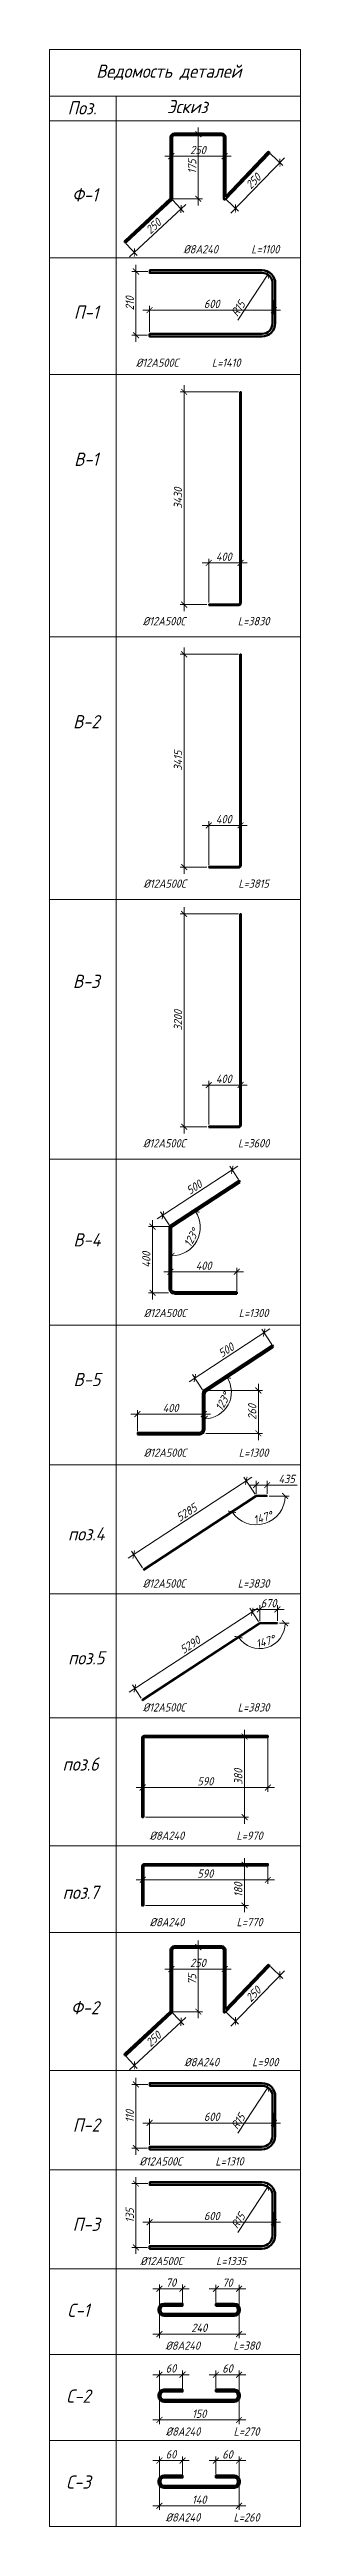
# Model space of a CAD drawing. Header units: millimetres. Extents: x 504091 to 2165846, y 135022 to 442887.
# Drawn here: x 1292303 to 1293059, y 225593 to 233077 of the extents above; entities that cross this region are included whole.
import ezdxf

# ---------------------------------------------------------------- set-up
doc = ezdxf.new("R2010")
doc.units = ezdxf.units.MM
doc.layers.get('Defpoints').update_dxf_attribs({"color": 255})
for name, color, linetype, lineweight in [('!_КР_Размеры', 7, 'Continuous', 9), ('Арматура 12', 26, 'Continuous', 50), ('КР_Арматура 12', 174, 'Continuous', 40), ('КР_арматура 16', 224, 'Continuous', 50), ('КР_арматура 8', 232, 'Continuous', 50), ('Размеры (линейные)', 154, 'Continuous', 9), ('Размеры КР', 164, 'Continuous', 9)]:
    doc.layers.add(name, color=color, linetype=linetype, lineweight=lineweight)
doc.layers.add('!Defpoints', color=255, linetype='Continuous', lineweight=5, plot=False)
doc.styles.add('GOST 2.304_new', font='isocpeur.ttf', dxfattribs={"width": 0.9, "oblique": 15})
doc.dimstyles.new('SPDS 1_10', dxfattribs={"dimscale": 10, "dimtxt": 2.5, "dimasz": 1.77, "dimexe": 1.25, "dimexo": 0.625, "dimtad": 1, "dimdec": 0, "dimrnd": 0.001, "dimtxsty": 'GOST 2.304_new', "dimblk": 'ARCHTICK', "dimcen": 2.5, "dimdle": 2, "dimclrt": 256, "dimadec": 0, "dimazin": 2, "dimtfac": 0.75, "dimtdec": 0, "dimtmove": 1, "dimatfit": 3, "dimfxl": 0, "dimtolj": 1, "dimlwd": 9, "dimlwe": 9, "dimarcsym": 0})

msp = doc.modelspace()

# ---------------------------------------------------------------- texts
at = {"layer": '!_КР_Размеры', "width": 1105.24052, "attachment_point": 5, "style": 'GOST 2.304_new'}
for s, insert, char_height in [('Ведомость деталей', (1292662.6652, 233007.983, -0.0032), 40), ('Поз.', (1292400.9324, 232900.3498, -0.0032), 40), ('Эскиз', (1292718.2789, 232904.2729, -0.0032), 40), ('Ф-1', (1292409.6671, 232637.5265, -0.0016), 40), ('%%C8А240       L=1100', (1292851.1644, 232473.1679, -0.0038), 25), ('П-1', (1292413.6631, 232283.0753, 0.0007), 40), ('%%C12А500С       L=1410', (1292721.1336, 232130.4472, -0.0054), 25), ('В-1', (1292413.6631, 231838.7032, 0.0007), 40), ('%%C12А500С           L=3830', (1292775.0954, 231349.4892, -0.0054), 25), ('В-2', (1292413.6631, 231045.7376, -0.0204), 40), ('%%C12А500С           L=3815', (1292775.0954, 230556.5237, -0.0266), 25), ('В-3', (1292413.6631, 230261.341, -0.0204), 40), ('%%C12А500С           L=3600', (1292775.0954, 229772.1271, -0.0266), 25), ('В-4', (1292415.8966, 229480.4501, -0.0204), 40), ('%%C12А500С           L=1300', (1292775.0954, 229259.3112, -0.0422), 25), ('В-5', (1292415.8966, 229058.4947, -0.0204), 40), ('%%C12А500С           L=1300', (1292775.0954, 228837.3559, -0.0422), 25), ('поз.4', (1292413.6631, 228592.0005, 0.0007), 40), ('%%C12А500С           L=3830', (1292775.0954, 228442.1864, -0.0054), 25), ('поз.5', (1292413.6631, 228217.5952, 0.0007), 40), ('%%C12А500С           L=3830', (1292775.0954, 228067.781, -0.0054), 25), ('поз.6', (1292396.7337, 227896.6653, -0.0024), 40), ('%%C8А240           L=970', (1292775.0954, 227680.2503, 0.0293), 25), ('поз.7', (1292396.7337, 227509.1346, 0.0323), 40), ('%%C8А240           L=770', (1292775.0954, 227419.0121, 0.0641), 25), ('Ф-2', (1292409.6671, 227160.393, -0.014), 40), ('%%C8А240       L=900', (1292851.1644, 226996.0344, -0.0163), 25), ('П-2', (1292413.6631, 226805.9418, -0.0118), 40), ('%%C12А500С       L=1310', (1292731.1325, 226696.2026, -0.0179), 25), ('П-3', (1292413.6631, 226506.1609, -0.0024), 40), ('%%C12А500С       L=1335', (1292736.1675, 226395.1718, -0.0148), 25), ('С-1', (1292390.1001, 226246.5009, -0.0054), 40), ('%%C8А240       L=380', (1292794.546, 226139.6203, 0.0225), 25), ('С-2', (1292390.1001, 225986.9568, 0.0131), 40), ('%%C8А240       L=270', (1292794.546, 225880.0762, 0.0409), 25), ('С-3', (1292390.1001, 225727.4127, 0.0316), 40), ('%%C8А240       L=260', (1292794.546, 225620.5321, 0.0594), 25)]:
    msp.add_mtext(s, dxfattribs=dict(at, insert=insert, char_height=char_height))

# ---------------------------------------------------------------- blocks, each defined once
blk = doc.blocks.new('_ArchTick')
at = {"color": 0, "linetype": 'ByBlock', "const_width": 0.15}
blk.add_lwpolyline([(-0.5, -0.5), (0.5, 0.5)], dxfattribs=at)
blk = doc.blocks.new('*D2894')
at = {"layer": 'Defpoints', "color": 0, "lineweight": 20, "ltscale": 100, "transparency": 16777216}
for p in [(1292739.5, 232820.6), (1292751.6, 232820.6), (1292670.6, 232625.6)]:
    blk.add_point(p, dxfattribs=at)
at = {"layer": 'Размеры (линейные)', "color": 0, "lineweight": 9, "ltscale": 100, "transparency": 16777216}
for p, q in [((1292745.8, 232820.6), (1292764.1, 232820.6)), ((1292751.6, 232605.6), (1292751.6, 232840.6)), ((1292676.8, 232625.6), (1292764.1, 232625.6))]:
    blk.add_line(p, q, dxfattribs=at)
at = {"layer": 'Размеры (линейные)', "color": 0, "lineweight": 9, "ltscale": 100, "transparency": 16777216, "xscale": 17.7, "yscale": 17.7, "zscale": 17.7}
for p, rotation in [((1292751.6, 232820.6), 90), ((1292751.6, 232625.6), 270)]:
    blk.add_blockref('_ArchTick', p, dxfattribs=dict(at, rotation=rotation))
at = {"layer": 'Размеры (линейные)', "ltscale": 100, "transparency": 16777216, "insert": (1292732.9, 232723.1), "char_height": 25, "attachment_point": 5, "rotation": 90, "style": 'GOST 2.304_new'}
blk.add_mtext('\\A1;175', dxfattribs=at)
blk = doc.blocks.new('*D2895')
at = {"layer": 'Defpoints', "color": 0, "lineweight": 20, "ltscale": 100, "transparency": 16777216}
for p in [(1292965.2, 232766.3), (1292997.7, 232734.7), (1292831.3, 232628.2)]:
    blk.add_point(p, dxfattribs=at)
at = {"layer": 'Размеры (линейные)', "color": 0, "lineweight": 9, "ltscale": 100, "transparency": 16777216}
for p, q in [((1292850, 232582.3), (1293011.7, 232749.1)), ((1292969.7, 232761.9), (1293006.7, 232726)), ((1292835.8, 232623.9), (1292872.9, 232587.9))]:
    blk.add_line(p, q, dxfattribs=at)
at = {"layer": 'Размеры (линейные)', "color": 0, "lineweight": 9, "ltscale": 100, "transparency": 16777216, "xscale": 17.7, "yscale": 17.7, "zscale": 17.7}
for p, rotation in [((1292997.7, 232734.7), 45.8853463330187), ((1292863.9, 232596.6), 225.8853463330187)]:
    blk.add_blockref('_ArchTick', p, dxfattribs=dict(at, rotation=rotation))
at = {"layer": 'Размеры (линейные)', "ltscale": 100, "transparency": 16777216, "insert": (1292917.4, 232678.7), "char_height": 25, "attachment_point": 5, "rotation": 45.88535, "style": 'GOST 2.304_new'}
blk.add_mtext('\\A1;250', dxfattribs=at)
blk = doc.blocks.new('*D2896')
at = {"layer": 'Defpoints', "color": 0, "lineweight": 20, "ltscale": 100, "transparency": 16777216}
for p in [(1292670.6, 232625.6), (1292699.4, 232594.8), (1292530.1, 232494.4)]:
    blk.add_point(p, dxfattribs=at)
at = {"layer": 'Размеры (линейные)', "color": 0, "lineweight": 9, "ltscale": 100, "transparency": 16777216}
for p, q in [((1292544.3, 232449.9), (1292714, 232608.5)), ((1292674.9, 232621), (1292707.9, 232585.7)), ((1292534.4, 232489.8), (1292567.4, 232454.4))]:
    blk.add_line(p, q, dxfattribs=at)
at = {"layer": 'Размеры (линейные)', "color": 0, "lineweight": 9, "ltscale": 100, "transparency": 16777216, "xscale": 17.7, "yscale": 17.7, "zscale": 17.7}
for p, rotation in [((1292699.4, 232594.8), 43.06238409189598), ((1292558.9, 232463.6), 223.062384091896)]:
    blk.add_blockref('_ArchTick', p, dxfattribs=dict(at, rotation=rotation))
at = {"layer": 'Размеры (линейные)', "ltscale": 100, "transparency": 16777216, "insert": (1292616.3, 232542.9), "char_height": 25, "attachment_point": 5, "rotation": 43.06238, "style": 'GOST 2.304_new'}
blk.add_mtext('\\A1;250', dxfattribs=at)
blk = doc.blocks.new('*D2897')
at = {"layer": 'Defpoints', "color": 0, "lineweight": 20, "ltscale": 100, "transparency": 16777216}
for p in [(1292979.6, 232326), (1292979.6, 232289.4), (1292604.6, 232217.4)]:
    blk.add_point(p, dxfattribs=at)
at = {"layer": 'Размеры (линейные)', "color": 0, "lineweight": 9, "ltscale": 100, "transparency": 16777216}
for p, q in [((1292584.6, 232289.4), (1292999.6, 232289.4)), ((1292604.6, 232223.7), (1292604.6, 232301.9)), ((1292979.6, 232319.8), (1292979.6, 232276.9))]:
    blk.add_line(p, q, dxfattribs=at)
at = {"layer": 'Размеры (линейные)', "color": 0, "lineweight": 9, "ltscale": 100, "transparency": 16777216, "xscale": 17.7, "yscale": 17.7, "zscale": 17.7, "rotation": 180}
blk.add_blockref('_ArchTick', (1292604.6, 232289.4), dxfattribs=at)
at = {"layer": 'Размеры (линейные)', "color": 0, "lineweight": 9, "ltscale": 100, "transparency": 16777216, "xscale": 17.7, "yscale": 17.7, "zscale": 17.7}
blk.add_blockref('_ArchTick', (1292979.6, 232289.4), dxfattribs=at)
at = {"layer": 'Размеры (линейные)', "ltscale": 100, "transparency": 16777216, "insert": (1292792.1, 232308.1), "char_height": 25, "attachment_point": 5, "style": 'GOST 2.304_new'}
blk.add_mtext('\\A1;600', dxfattribs=at)
blk = doc.blocks.new('*D2898')
at = {"layer": 'Defpoints', "color": 0, "lineweight": 20, "ltscale": 100, "transparency": 16777216}
for p in [(1292605.1, 232405.9), (1292563.6, 232213.4), (1292604.6, 232213.4)]:
    blk.add_point(p, dxfattribs=at)
at = {"layer": 'Размеры (линейные)', "color": 0, "lineweight": 9, "ltscale": 100, "transparency": 16777216}
for p, q in [((1292598.9, 232405.9), (1292551.1, 232405.9)), ((1292563.6, 232425.9), (1292563.6, 232193.4)), ((1292598.3, 232213.4), (1292551.1, 232213.4))]:
    blk.add_line(p, q, dxfattribs=at)
at = {"layer": 'Размеры (линейные)', "color": 0, "lineweight": 9, "ltscale": 100, "transparency": 16777216, "xscale": 17.7, "yscale": 17.7, "zscale": 17.7}
for p, rotation in [((1292563.6, 232405.9), 90), ((1292563.6, 232213.4), 270)]:
    blk.add_blockref('_ArchTick', p, dxfattribs=dict(at, rotation=rotation))
at = {"layer": 'Размеры (линейные)', "ltscale": 100, "transparency": 16777216, "insert": (1292544.9, 232309.7), "char_height": 25, "attachment_point": 5, "rotation": 90, "style": 'GOST 2.304_new'}
blk.add_mtext('\\A1;210', dxfattribs=at)
blk = doc.blocks.new('*D2899')
at = {"layer": 'Defpoints', "color": 0, "lineweight": 20, "ltscale": 100, "transparency": 16777216}
for p in [(1292670.3, 232739.7), (1292830.9, 232754.3), (1292830.9, 232739.7)]:
    blk.add_point(p, dxfattribs=at)
at = {"layer": 'Размеры (линейные)', "color": 0, "lineweight": 9, "ltscale": 100, "transparency": 16777216}
for p, q in [((1292650.3, 232754.3), (1292850.9, 232754.3)), ((1292670.3, 232745.9), (1292670.3, 232766.8)), ((1292830.9, 232745.9), (1292830.9, 232766.8))]:
    blk.add_line(p, q, dxfattribs=at)
at = {"layer": 'Размеры (линейные)', "color": 0, "lineweight": 9, "ltscale": 100, "transparency": 16777216, "xscale": 17.7, "yscale": 17.7, "zscale": 17.7, "rotation": 180}
blk.add_blockref('_ArchTick', (1292670.3, 232754.3), dxfattribs=at)
at = {"layer": 'Размеры (линейные)', "color": 0, "lineweight": 9, "ltscale": 100, "transparency": 16777216, "xscale": 17.7, "yscale": 17.7, "zscale": 17.7}
blk.add_blockref('_ArchTick', (1292830.9, 232754.3), dxfattribs=at)
at = {"layer": 'Размеры (линейные)', "ltscale": 100, "transparency": 16777216, "insert": (1292750.6, 232773.1), "char_height": 25, "attachment_point": 5, "style": 'GOST 2.304_new'}
blk.add_mtext('\\A1;250', dxfattribs=at)
blk = doc.blocks.new('*D2900')
at = {"layer": 'Defpoints', "color": 0, "lineweight": 20, "ltscale": 100, "transparency": 16777216}
for p in [(1292943.6, 232369.9, 0), (1292961.1, 232396.7, 0)]:
    blk.add_point(p, dxfattribs=at)
at = {"layer": 'Размеры (линейные)', "color": 0, "lineweight": 9, "ltscale": 100, "transparency": 16777216}
blk.add_line((1292870.9, 232258.7), (1292961.1, 232396.7), dxfattribs=at)
at = {"layer": 'Размеры (линейные)', "color": 0, "lineweight": 9, "ltscale": 100, "transparency": 16777216, "xscale": 17.7, "yscale": 17.7, "zscale": 17.7, "rotation": 56.80116569921096}
blk.add_blockref('_ArchTick', (1292961.1, 232396.7), dxfattribs=at)
at = {"layer": 'Размеры (линейные)', "ltscale": 100, "transparency": 16777216, "insert": (1292871.5, 232294), "char_height": 25, "attachment_point": 5, "rotation": 56.80117, "style": 'GOST 2.304_new'}
blk.add_mtext('\\A1;R15', dxfattribs=at)
blk = doc.blocks.new('*D2875')
at = {"layer": 'Defpoints', "color": 0, "lineweight": 20, "ltscale": 100, "transparency": 16777216}
for p in [(1292739.5, 227343.4), (1292751.6, 227343.4), (1292670.6, 227148.5)]:
    blk.add_point(p, dxfattribs=at)
at = {"layer": 'Размеры (линейные)', "color": 0, "lineweight": 9, "ltscale": 100, "transparency": 16777216}
for p, q in [((1292745.8, 227343.4), (1292764.1, 227343.4)), ((1292751.6, 227128.5), (1292751.6, 227363.4)), ((1292676.8, 227148.5), (1292764.1, 227148.5))]:
    blk.add_line(p, q, dxfattribs=at)
at = {"layer": 'Размеры (линейные)', "color": 0, "lineweight": 9, "ltscale": 100, "transparency": 16777216, "xscale": 17.7, "yscale": 17.7, "zscale": 17.7}
for p, rotation in [((1292751.6, 227343.4), 90), ((1292751.6, 227148.5), 270)]:
    blk.add_blockref('_ArchTick', p, dxfattribs=dict(at, rotation=rotation))
at = {"layer": 'Размеры (линейные)', "ltscale": 100, "transparency": 16777216, "insert": (1292732.9, 227246), "char_height": 25, "attachment_point": 5, "rotation": 90, "style": 'GOST 2.304_new'}
blk.add_mtext('\\A1;75', dxfattribs=at)
blk = doc.blocks.new('*D2876')
at = {"layer": 'Defpoints', "color": 0, "lineweight": 20, "ltscale": 100, "transparency": 16777216}
for p in [(1292965.2, 227289.1), (1292997.7, 227257.6), (1292831.3, 227151.1)]:
    blk.add_point(p, dxfattribs=at)
at = {"layer": 'Размеры (линейные)', "color": 0, "lineweight": 9, "ltscale": 100, "transparency": 16777216}
for p, q in [((1292850, 227105.1), (1293011.7, 227271.9)), ((1292969.7, 227284.8), (1293006.7, 227248.9)), ((1292835.8, 227146.7), (1292872.9, 227110.8))]:
    blk.add_line(p, q, dxfattribs=at)
at = {"layer": 'Размеры (линейные)', "color": 0, "lineweight": 9, "ltscale": 100, "transparency": 16777216, "xscale": 17.7, "yscale": 17.7, "zscale": 17.7}
for p, rotation in [((1292997.7, 227257.6), 45.8853463330187), ((1292863.9, 227119.5), 225.8853463330187)]:
    blk.add_blockref('_ArchTick', p, dxfattribs=dict(at, rotation=rotation))
at = {"layer": 'Размеры (линейные)', "ltscale": 100, "transparency": 16777216, "insert": (1292917.4, 227201.6), "char_height": 25, "attachment_point": 5, "rotation": 45.88535, "style": 'GOST 2.304_new'}
blk.add_mtext('\\A1;250', dxfattribs=at)
blk = doc.blocks.new('*D2877')
at = {"layer": 'Defpoints', "color": 0, "lineweight": 20, "ltscale": 100, "transparency": 16777216}
for p in [(1292670.6, 227148.5), (1292699.4, 227117.7), (1292530.1, 227017.2)]:
    blk.add_point(p, dxfattribs=at)
at = {"layer": 'Размеры (линейные)', "color": 0, "lineweight": 9, "ltscale": 100, "transparency": 16777216}
for p, q in [((1292544.3, 226972.8), (1292714, 227131.4)), ((1292674.9, 227143.9), (1292707.9, 227108.6)), ((1292534.4, 227012.7), (1292567.4, 226977.3))]:
    blk.add_line(p, q, dxfattribs=at)
at = {"layer": 'Размеры (линейные)', "color": 0, "lineweight": 9, "ltscale": 100, "transparency": 16777216, "xscale": 17.7, "yscale": 17.7, "zscale": 17.7}
for p, rotation in [((1292699.4, 227117.7), 43.06238409189598), ((1292558.9, 226986.4), 223.062384091896)]:
    blk.add_blockref('_ArchTick', p, dxfattribs=dict(at, rotation=rotation))
at = {"layer": 'Размеры (линейные)', "ltscale": 100, "transparency": 16777216, "insert": (1292616.3, 227065.8), "char_height": 25, "attachment_point": 5, "rotation": 43.06238, "style": 'GOST 2.304_new'}
blk.add_mtext('\\A1;250', dxfattribs=at)
blk = doc.blocks.new('*D2878')
at = {"layer": 'Defpoints', "color": 0, "lineweight": 20, "ltscale": 100, "transparency": 16777216}
for p in [(1292830.9, 227277.2), (1292670.3, 227262.5), (1292830.9, 227262.5)]:
    blk.add_point(p, dxfattribs=at)
at = {"layer": 'Размеры (линейные)', "color": 0, "lineweight": 9, "ltscale": 100, "transparency": 16777216}
for p, q in [((1292650.3, 227277.2), (1292850.9, 227277.2)), ((1292670.3, 227268.8), (1292670.3, 227289.7)), ((1292830.9, 227268.8), (1292830.9, 227289.7))]:
    blk.add_line(p, q, dxfattribs=at)
at = {"layer": 'Размеры (линейные)', "color": 0, "lineweight": 9, "ltscale": 100, "transparency": 16777216, "xscale": 17.7, "yscale": 17.7, "zscale": 17.7, "rotation": 180}
blk.add_blockref('_ArchTick', (1292670.3, 227277.2), dxfattribs=at)
at = {"layer": 'Размеры (линейные)', "color": 0, "lineweight": 9, "ltscale": 100, "transparency": 16777216, "xscale": 17.7, "yscale": 17.7, "zscale": 17.7}
blk.add_blockref('_ArchTick', (1292830.9, 227277.2), dxfattribs=at)
at = {"layer": 'Размеры (линейные)', "ltscale": 100, "transparency": 16777216, "insert": (1292750.6, 227295.9), "char_height": 25, "attachment_point": 5, "style": 'GOST 2.304_new'}
blk.add_mtext('\\A1;250', dxfattribs=at)
blk = doc.blocks.new('*D2879')
at = {"layer": 'Defpoints', "color": 0, "lineweight": 20, "ltscale": 100, "transparency": 16777216}
for p in [(1292979.6, 226848.9), (1292979.6, 226812.2), (1292604.6, 226740.3)]:
    blk.add_point(p, dxfattribs=at)
at = {"layer": 'Размеры (линейные)', "color": 0, "lineweight": 9, "ltscale": 100, "transparency": 16777216}
for p, q in [((1292604.6, 226746.6), (1292604.6, 226824.7)), ((1292979.6, 226842.6), (1292979.6, 226799.7)), ((1292584.6, 226812.2), (1292999.6, 226812.2))]:
    blk.add_line(p, q, dxfattribs=at)
at = {"layer": 'Размеры (линейные)', "color": 0, "lineweight": 9, "ltscale": 100, "transparency": 16777216, "xscale": 17.7, "yscale": 17.7, "zscale": 17.7, "rotation": 180}
blk.add_blockref('_ArchTick', (1292604.6, 226812.2), dxfattribs=at)
at = {"layer": 'Размеры (линейные)', "color": 0, "lineweight": 9, "ltscale": 100, "transparency": 16777216, "xscale": 17.7, "yscale": 17.7, "zscale": 17.7}
blk.add_blockref('_ArchTick', (1292979.6, 226812.2), dxfattribs=at)
at = {"layer": 'Размеры (линейные)', "ltscale": 100, "transparency": 16777216, "insert": (1292792.1, 226831), "char_height": 25, "attachment_point": 5, "style": 'GOST 2.304_new'}
blk.add_mtext('\\A1;600', dxfattribs=at)
blk = doc.blocks.new('*D2880')
at = {"layer": 'Defpoints', "color": 0, "lineweight": 20, "ltscale": 100, "transparency": 16777216}
for p in [(1292605.1, 226928.8), (1292563.6, 226736.3), (1292604.6, 226736.3)]:
    blk.add_point(p, dxfattribs=at)
at = {"layer": 'Размеры (линейные)', "color": 0, "lineweight": 9, "ltscale": 100, "transparency": 16777216}
for p, q in [((1292598.9, 226928.8), (1292551.1, 226928.8)), ((1292563.6, 226948.8), (1292563.6, 226716.3)), ((1292598.3, 226736.3), (1292551.1, 226736.3))]:
    blk.add_line(p, q, dxfattribs=at)
at = {"layer": 'Размеры (линейные)', "color": 0, "lineweight": 9, "ltscale": 100, "transparency": 16777216, "xscale": 17.7, "yscale": 17.7, "zscale": 17.7}
for p, rotation in [((1292563.6, 226928.8), 90), ((1292563.6, 226736.3), 270)]:
    blk.add_blockref('_ArchTick', p, dxfattribs=dict(at, rotation=rotation))
at = {"layer": 'Размеры (линейные)', "ltscale": 100, "transparency": 16777216, "insert": (1292544.9, 226832.5), "char_height": 25, "attachment_point": 5, "rotation": 90, "style": 'GOST 2.304_new'}
blk.add_mtext('\\A1;110', dxfattribs=at)
blk = doc.blocks.new('*D2881')
at = {"layer": 'Defpoints', "color": 0, "lineweight": 20, "ltscale": 100, "transparency": 16777216}
for p in [(1292961.1, 226919.5), (1292943.6, 226892.8)]:
    blk.add_point(p, dxfattribs=at)
at = {"layer": 'Размеры (линейные)', "color": 0, "lineweight": 9, "ltscale": 100, "transparency": 16777216}
blk.add_line((1292870.9, 226781.6), (1292961.1, 226919.5), dxfattribs=at)
at = {"layer": 'Размеры (линейные)', "color": 0, "lineweight": 9, "ltscale": 100, "transparency": 16777216, "xscale": 17.7, "yscale": 17.7, "zscale": 17.7, "rotation": 56.80116569962975}
blk.add_blockref('_ArchTick', (1292961.1, 226919.5), dxfattribs=at)
at = {"layer": 'Размеры (линейные)', "ltscale": 100, "transparency": 16777216, "insert": (1292871.5, 226816.8), "char_height": 25, "attachment_point": 5, "rotation": 56.80117, "style": 'GOST 2.304_new'}
blk.add_mtext('\\A1;R15', dxfattribs=at)
blk = doc.blocks.new('*D2882')
at = {"layer": 'Defpoints', "color": 0, "lineweight": 20, "ltscale": 100, "transparency": 16777216}
for p in [(1292979.6, 226549.1), (1292979.6, 226512.4), (1292604.6, 226440.5)]:
    blk.add_point(p, dxfattribs=at)
at = {"layer": 'Размеры (линейные)', "color": 0, "lineweight": 9, "ltscale": 100, "transparency": 16777216}
for p, q in [((1292604.6, 226446.8), (1292604.6, 226524.9)), ((1292979.6, 226542.8), (1292979.6, 226499.9)), ((1292584.6, 226512.4), (1292999.6, 226512.4))]:
    blk.add_line(p, q, dxfattribs=at)
at = {"layer": 'Размеры (линейные)', "color": 0, "lineweight": 9, "ltscale": 100, "transparency": 16777216, "xscale": 17.7, "yscale": 17.7, "zscale": 17.7, "rotation": 180}
blk.add_blockref('_ArchTick', (1292604.6, 226512.4), dxfattribs=at)
at = {"layer": 'Размеры (линейные)', "color": 0, "lineweight": 9, "ltscale": 100, "transparency": 16777216, "xscale": 17.7, "yscale": 17.7, "zscale": 17.7}
blk.add_blockref('_ArchTick', (1292979.6, 226512.4), dxfattribs=at)
at = {"layer": 'Размеры (линейные)', "ltscale": 100, "transparency": 16777216, "insert": (1292792.1, 226531.2), "char_height": 25, "attachment_point": 5, "style": 'GOST 2.304_new'}
blk.add_mtext('\\A1;600', dxfattribs=at)
blk = doc.blocks.new('*D2883')
at = {"layer": 'Defpoints', "color": 0, "lineweight": 20, "ltscale": 100, "transparency": 16777216}
for p in [(1292605.1, 226629), (1292563.6, 226436.5), (1292604.6, 226436.5)]:
    blk.add_point(p, dxfattribs=at)
at = {"layer": 'Размеры (линейные)', "color": 0, "lineweight": 9, "ltscale": 100, "transparency": 16777216}
for p, q in [((1292598.9, 226629), (1292551.1, 226629)), ((1292563.6, 226649), (1292563.6, 226416.5)), ((1292598.3, 226436.5), (1292551.1, 226436.5))]:
    blk.add_line(p, q, dxfattribs=at)
at = {"layer": 'Размеры (линейные)', "color": 0, "lineweight": 9, "ltscale": 100, "transparency": 16777216, "xscale": 17.7, "yscale": 17.7, "zscale": 17.7}
for p, rotation in [((1292563.6, 226629), 90), ((1292563.6, 226436.5), 270)]:
    blk.add_blockref('_ArchTick', p, dxfattribs=dict(at, rotation=rotation))
at = {"layer": 'Размеры (линейные)', "ltscale": 100, "transparency": 16777216, "insert": (1292544.9, 226532.8), "char_height": 25, "attachment_point": 5, "rotation": 90, "style": 'GOST 2.304_new'}
blk.add_mtext('\\A1;135', dxfattribs=at)
blk = doc.blocks.new('*D2884')
at = {"layer": 'Defpoints', "color": 0, "lineweight": 20, "ltscale": 100, "transparency": 16777216}
for p in [(1292961.1, 226619.8), (1292943.6, 226593)]:
    blk.add_point(p, dxfattribs=at)
at = {"layer": 'Размеры (линейные)', "color": 0, "lineweight": 9, "ltscale": 100, "transparency": 16777216}
blk.add_line((1292870.9, 226481.8), (1292961.1, 226619.8), dxfattribs=at)
at = {"layer": 'Размеры (линейные)', "color": 0, "lineweight": 9, "ltscale": 100, "transparency": 16777216, "xscale": 17.7, "yscale": 17.7, "zscale": 17.7, "rotation": 56.80116569892563}
blk.add_blockref('_ArchTick', (1292961.1, 226619.8), dxfattribs=at)
at = {"layer": 'Размеры (линейные)', "ltscale": 100, "transparency": 16777216, "insert": (1292871.5, 226517.1), "char_height": 25, "attachment_point": 5, "rotation": 56.80117, "style": 'GOST 2.304_new'}
blk.add_mtext('\\A1;R15', dxfattribs=at)
blk = doc.blocks.new('*D2885')
at = {"layer": 'Defpoints', "color": 0, "lineweight": 20, "transparency": 16777216}
for p in [(1292874.4, 226311.2), (1292804.6, 226263.3), (1292874.4, 226248.3)]:
    blk.add_point(p, dxfattribs=at)
at = {"layer": 'Размеры КР', "color": 0, "lineweight": 9, "transparency": 16777216}
for p, q in [((1292784.6, 226311.2), (1292894.4, 226311.2)), ((1292804.6, 226269.5), (1292804.6, 226323.7)), ((1292874.4, 226254.5), (1292874.4, 226323.7))]:
    blk.add_line(p, q, dxfattribs=at)
at = {"layer": 'Размеры КР', "color": 0, "lineweight": 9, "transparency": 16777216, "xscale": 17.7, "yscale": 17.7, "zscale": 17.7, "rotation": 180}
blk.add_blockref('_ArchTick', (1292804.6, 226311.2), dxfattribs=at)
at = {"layer": 'Размеры КР', "color": 0, "lineweight": 9, "transparency": 16777216, "xscale": 17.7, "yscale": 17.7, "zscale": 17.7}
blk.add_blockref('_ArchTick', (1292874.4, 226311.2), dxfattribs=at)
at = {"layer": 'Размеры КР', "lineweight": 20, "transparency": 16777216, "insert": (1292839.5, 226329.9), "char_height": 25, "attachment_point": 5, "style": 'GOST 2.304_new'}
blk.add_mtext('\\A1;70', dxfattribs=at)
blk = doc.blocks.new('*D2886')
at = {"layer": 'Defpoints', "color": 0, "lineweight": 20, "transparency": 16777216}
for p in [(1292634.3, 226311.4), (1292634.3, 226247.9), (1292703.9, 226263.3)]:
    blk.add_point(p, dxfattribs=at)
at = {"layer": 'Размеры КР', "color": 0, "lineweight": 9, "transparency": 16777216}
for p, q in [((1292723.9, 226311.4), (1292614.3, 226311.4)), ((1292634.3, 226254.2), (1292634.3, 226323.9)), ((1292703.9, 226269.5), (1292703.9, 226323.9))]:
    blk.add_line(p, q, dxfattribs=at)
at = {"layer": 'Размеры КР', "color": 0, "lineweight": 9, "transparency": 16777216, "xscale": 17.7, "yscale": 17.7, "zscale": 17.7, "rotation": 180}
blk.add_blockref('_ArchTick', (1292634.3, 226311.4), dxfattribs=at)
at = {"layer": 'Размеры КР', "color": 0, "lineweight": 9, "transparency": 16777216, "xscale": 17.7, "yscale": 17.7, "zscale": 17.7}
blk.add_blockref('_ArchTick', (1292703.9, 226311.4), dxfattribs=at)
at = {"layer": 'Размеры КР', "lineweight": 20, "transparency": 16777216, "insert": (1292669.1, 226330.1), "char_height": 25, "attachment_point": 5, "style": 'GOST 2.304_new'}
blk.add_mtext('\\A1;70', dxfattribs=at)
blk = doc.blocks.new('*D2887')
at = {"layer": 'Defpoints', "color": 0, "lineweight": 20, "transparency": 16777216}
for p in [(1292634.3, 226247.9), (1292874.4, 226248.3), (1292874.4, 226174.6)]:
    blk.add_point(p, dxfattribs=at)
at = {"layer": 'Размеры КР', "color": 0, "lineweight": 9, "transparency": 16777216}
for p, q in [((1292634.3, 226241.7), (1292634.3, 226162.1)), ((1292874.4, 226242), (1292874.4, 226162.1)), ((1292614.3, 226174.6), (1292894.4, 226174.6))]:
    blk.add_line(p, q, dxfattribs=at)
at = {"layer": 'Размеры КР', "color": 0, "lineweight": 9, "transparency": 16777216, "xscale": 17.7, "yscale": 17.7, "zscale": 17.7, "rotation": 180}
blk.add_blockref('_ArchTick', (1292634.3, 226174.6), dxfattribs=at)
at = {"layer": 'Размеры КР', "color": 0, "lineweight": 9, "transparency": 16777216, "xscale": 17.7, "yscale": 17.7, "zscale": 17.7}
blk.add_blockref('_ArchTick', (1292874.4, 226174.6), dxfattribs=at)
at = {"layer": 'Размеры КР', "lineweight": 20, "transparency": 16777216, "insert": (1292754.3, 226193.4), "char_height": 25, "attachment_point": 5, "style": 'GOST 2.304_new'}
blk.add_mtext('\\A1;240', dxfattribs=at)
blk = doc.blocks.new('*D2888')
at = {"layer": 'Defpoints', "color": 0, "lineweight": 20, "transparency": 16777216}
for p in [(1292804.6, 226003.7), (1292874.4, 226051.6), (1292874.4, 225988.7)]:
    blk.add_point(p, dxfattribs=at)
at = {"layer": 'Размеры КР', "color": 0, "lineweight": 9, "transparency": 16777216}
for p, q in [((1292784.6, 226051.6), (1292894.4, 226051.6)), ((1292804.6, 226010), (1292804.6, 226064.1)), ((1292874.4, 225995), (1292874.4, 226064.1))]:
    blk.add_line(p, q, dxfattribs=at)
at = {"layer": 'Размеры КР', "color": 0, "lineweight": 9, "transparency": 16777216, "xscale": 17.7, "yscale": 17.7, "zscale": 17.7, "rotation": 180}
blk.add_blockref('_ArchTick', (1292804.6, 226051.6), dxfattribs=at)
at = {"layer": 'Размеры КР', "color": 0, "lineweight": 9, "transparency": 16777216, "xscale": 17.7, "yscale": 17.7, "zscale": 17.7}
blk.add_blockref('_ArchTick', (1292874.4, 226051.6), dxfattribs=at)
at = {"layer": 'Размеры КР', "lineweight": 20, "transparency": 16777216, "insert": (1292839.5, 226070.4), "char_height": 25, "attachment_point": 5, "style": 'GOST 2.304_new'}
blk.add_mtext('\\A1;60', dxfattribs=at)
blk = doc.blocks.new('*D2889')
at = {"layer": 'Defpoints', "color": 0, "lineweight": 20, "transparency": 16777216}
for p in [(1292634.3, 226051.8), (1292703.9, 226003.7), (1292634.3, 225988.4)]:
    blk.add_point(p, dxfattribs=at)
at = {"layer": 'Размеры КР', "color": 0, "lineweight": 9, "transparency": 16777216}
for p, q in [((1292723.9, 226051.8), (1292614.3, 226051.8)), ((1292634.3, 225994.7), (1292634.3, 226064.3)), ((1292703.9, 226010), (1292703.9, 226064.3))]:
    blk.add_line(p, q, dxfattribs=at)
at = {"layer": 'Размеры КР', "color": 0, "lineweight": 9, "transparency": 16777216, "xscale": 17.7, "yscale": 17.7, "zscale": 17.7, "rotation": 180}
blk.add_blockref('_ArchTick', (1292634.3, 226051.8), dxfattribs=at)
at = {"layer": 'Размеры КР', "color": 0, "lineweight": 9, "transparency": 16777216, "xscale": 17.7, "yscale": 17.7, "zscale": 17.7}
blk.add_blockref('_ArchTick', (1292703.9, 226051.8), dxfattribs=at)
at = {"layer": 'Размеры КР', "lineweight": 20, "transparency": 16777216, "insert": (1292669.1, 226070.6), "char_height": 25, "attachment_point": 5, "style": 'GOST 2.304_new'}
blk.add_mtext('\\A1;60', dxfattribs=at)
blk = doc.blocks.new('*D2890')
at = {"layer": 'Defpoints', "color": 0, "lineweight": 20, "transparency": 16777216}
for p in [(1292634.3, 225988.4), (1292874.4, 225988.7), (1292874.4, 225915.1)]:
    blk.add_point(p, dxfattribs=at)
at = {"layer": 'Размеры КР', "color": 0, "lineweight": 9, "transparency": 16777216}
for p, q in [((1292634.3, 225982.2), (1292634.3, 225902.6)), ((1292874.4, 225982.5), (1292874.4, 225902.6)), ((1292614.3, 225915.1), (1292894.4, 225915.1))]:
    blk.add_line(p, q, dxfattribs=at)
at = {"layer": 'Размеры КР', "color": 0, "lineweight": 9, "transparency": 16777216, "xscale": 17.7, "yscale": 17.7, "zscale": 17.7, "rotation": 180}
blk.add_blockref('_ArchTick', (1292634.3, 225915.1), dxfattribs=at)
at = {"layer": 'Размеры КР', "color": 0, "lineweight": 9, "transparency": 16777216, "xscale": 17.7, "yscale": 17.7, "zscale": 17.7}
blk.add_blockref('_ArchTick', (1292874.4, 225915.1), dxfattribs=at)
at = {"layer": 'Размеры КР', "lineweight": 20, "transparency": 16777216, "insert": (1292754.3, 225933.8), "char_height": 25, "attachment_point": 5, "style": 'GOST 2.304_new'}
blk.add_mtext('\\A1;150', dxfattribs=at)
blk = doc.blocks.new('*D2891')
at = {"layer": 'Defpoints', "color": 0, "lineweight": 20, "transparency": 16777216}
for p in [(1292874.4, 225792.1), (1292804.6, 225744.2), (1292874.4, 225729.2)]:
    blk.add_point(p, dxfattribs=at)
at = {"layer": 'Размеры КР', "color": 0, "lineweight": 9, "transparency": 16777216}
for p, q in [((1292784.6, 225792.1), (1292894.4, 225792.1)), ((1292804.6, 225750.4), (1292804.6, 225804.6)), ((1292874.4, 225735.5), (1292874.4, 225804.6))]:
    blk.add_line(p, q, dxfattribs=at)
at = {"layer": 'Размеры КР', "color": 0, "lineweight": 9, "transparency": 16777216, "xscale": 17.7, "yscale": 17.7, "zscale": 17.7, "rotation": 180}
blk.add_blockref('_ArchTick', (1292804.6, 225792.1), dxfattribs=at)
at = {"layer": 'Размеры КР', "color": 0, "lineweight": 9, "transparency": 16777216, "xscale": 17.7, "yscale": 17.7, "zscale": 17.7}
blk.add_blockref('_ArchTick', (1292874.4, 225792.1), dxfattribs=at)
at = {"layer": 'Размеры КР', "lineweight": 20, "transparency": 16777216, "insert": (1292839.5, 225810.8), "char_height": 25, "attachment_point": 5, "style": 'GOST 2.304_new'}
blk.add_mtext('\\A1;60', dxfattribs=at)
blk = doc.blocks.new('*D2892')
at = {"layer": 'Defpoints', "color": 0, "lineweight": 20, "transparency": 16777216}
for p in [(1292634.3, 225792.3), (1292634.3, 225728.9), (1292703.9, 225744.2)]:
    blk.add_point(p, dxfattribs=at)
at = {"layer": 'Размеры КР', "color": 0, "lineweight": 9, "transparency": 16777216}
for p, q in [((1292723.9, 225792.3), (1292614.3, 225792.3)), ((1292634.3, 225735.1), (1292634.3, 225804.8)), ((1292703.9, 225750.4), (1292703.9, 225804.8))]:
    blk.add_line(p, q, dxfattribs=at)
at = {"layer": 'Размеры КР', "color": 0, "lineweight": 9, "transparency": 16777216, "xscale": 17.7, "yscale": 17.7, "zscale": 17.7, "rotation": 180}
blk.add_blockref('_ArchTick', (1292634.3, 225792.3), dxfattribs=at)
at = {"layer": 'Размеры КР', "color": 0, "lineweight": 9, "transparency": 16777216, "xscale": 17.7, "yscale": 17.7, "zscale": 17.7}
blk.add_blockref('_ArchTick', (1292703.9, 225792.3), dxfattribs=at)
at = {"layer": 'Размеры КР', "lineweight": 20, "transparency": 16777216, "insert": (1292669.1, 225811), "char_height": 25, "attachment_point": 5, "style": 'GOST 2.304_new'}
blk.add_mtext('\\A1;60', dxfattribs=at)
blk = doc.blocks.new('*D2893')
at = {"layer": 'Defpoints', "color": 0, "lineweight": 20, "transparency": 16777216}
for p in [(1292634.3, 225728.9), (1292874.4, 225729.2), (1292874.4, 225655.5)]:
    blk.add_point(p, dxfattribs=at)
at = {"layer": 'Размеры КР', "color": 0, "lineweight": 9, "transparency": 16777216}
for p, q in [((1292634.3, 225722.6), (1292634.3, 225643)), ((1292874.4, 225723), (1292874.4, 225643)), ((1292614.3, 225655.5), (1292894.4, 225655.5))]:
    blk.add_line(p, q, dxfattribs=at)
at = {"layer": 'Размеры КР', "color": 0, "lineweight": 9, "transparency": 16777216, "xscale": 17.7, "yscale": 17.7, "zscale": 17.7, "rotation": 180}
blk.add_blockref('_ArchTick', (1292634.3, 225655.5), dxfattribs=at)
at = {"layer": 'Размеры КР', "color": 0, "lineweight": 9, "transparency": 16777216, "xscale": 17.7, "yscale": 17.7, "zscale": 17.7}
blk.add_blockref('_ArchTick', (1292874.4, 225655.5), dxfattribs=at)
at = {"layer": 'Размеры КР', "lineweight": 20, "transparency": 16777216, "insert": (1292754.3, 225674.3), "char_height": 25, "attachment_point": 5, "style": 'GOST 2.304_new'}
blk.add_mtext('\\A1;140', dxfattribs=at)
blk = doc.blocks.new('*D2901')
at = {"layer": 'Defpoints', "color": 0, "lineweight": 20, "ltscale": 100, "transparency": 16777216}
for p in [(1292879, 231525.6), (1292783, 231399.5), (1292879, 231409.9)]:
    blk.add_point(p, dxfattribs=at)
at = {"layer": 'Размеры (линейные)', "color": 0, "lineweight": 9, "ltscale": 100, "transparency": 16777216}
for p, q in [((1292783, 231405.8), (1292783, 231538.1)), ((1292879, 231416.2), (1292879, 231538.1)), ((1292763, 231525.6), (1292899, 231525.6))]:
    blk.add_line(p, q, dxfattribs=at)
at = {"layer": 'Размеры (линейные)', "color": 0, "lineweight": 9, "ltscale": 100, "transparency": 16777216, "xscale": 17.7, "yscale": 17.7, "zscale": 17.7, "rotation": 180}
blk.add_blockref('_ArchTick', (1292783, 231525.6), dxfattribs=at)
at = {"layer": 'Размеры (линейные)', "color": 0, "lineweight": 9, "ltscale": 100, "transparency": 16777216, "xscale": 17.7, "yscale": 17.7, "zscale": 17.7}
blk.add_blockref('_ArchTick', (1292879, 231525.6), dxfattribs=at)
at = {"layer": 'Размеры (линейные)', "ltscale": 100, "transparency": 16777216, "insert": (1292828.3, 231544.3), "char_height": 25, "attachment_point": 5, "style": 'GOST 2.304_new'}
blk.add_mtext('\\A1;400', dxfattribs=at)
blk = doc.blocks.new('*D2902')
at = {"layer": 'Defpoints', "color": 0, "lineweight": 20, "ltscale": 100, "transparency": 16777216}
for p in [(1292709, 232042.4), (1292879.3, 232042.4), (1292783, 231399.5)]:
    blk.add_point(p, dxfattribs=at)
at = {"layer": 'Размеры (линейные)', "color": 0, "lineweight": 9, "ltscale": 100, "transparency": 16777216}
for p, q in [((1292709, 231379.5), (1292709, 232062.4)), ((1292873, 232042.4), (1292696.5, 232042.4)), ((1292776.8, 231399.5), (1292696.5, 231399.5))]:
    blk.add_line(p, q, dxfattribs=at)
at = {"layer": 'Размеры (линейные)', "color": 0, "lineweight": 9, "ltscale": 100, "transparency": 16777216, "xscale": 17.7, "yscale": 17.7, "zscale": 17.7}
for p, rotation in [((1292709, 232042.4), 90), ((1292709, 231399.5), 270)]:
    blk.add_blockref('_ArchTick', p, dxfattribs=dict(at, rotation=rotation))
at = {"layer": 'Размеры (линейные)', "ltscale": 100, "transparency": 16777216, "insert": (1292690.3, 231721), "char_height": 25, "attachment_point": 5, "rotation": 90, "style": 'GOST 2.304_new'}
blk.add_mtext('\\A1;3430', dxfattribs=at)
blk = doc.blocks.new('*D2953')
at = {"layer": 'Defpoints', "color": 0, "lineweight": 20, "ltscale": 100, "transparency": 16777216}
for p in [(1292896, 228752.5), (1292926, 228706.9), (1292586.8, 228484)]:
    blk.add_point(p, dxfattribs=at)
at = {"layer": 'Размеры (линейные)', "color": 0, "lineweight": 9, "ltscale": 100, "transparency": 16777216}
for p, q in [((1292540.1, 228518.6), (1292912.7, 228763.5)), ((1292922.6, 228712.1), (1292889.2, 228763)), ((1292583.4, 228489.2), (1292550, 228540))]:
    blk.add_line(p, q, dxfattribs=at)
at = {"layer": 'Размеры (линейные)', "color": 0, "lineweight": 9, "ltscale": 100, "transparency": 16777216, "xscale": 17.7, "yscale": 17.7, "zscale": 17.7}
for p, rotation in [((1292896, 228752.5), 33.31156834363517), ((1292556.8, 228529.6), 213.3115683436351)]:
    blk.add_blockref('_ArchTick', p, dxfattribs=dict(at, rotation=rotation))
at = {"layer": 'Размеры (линейные)', "ltscale": 100, "transparency": 16777216, "insert": (1292716.1, 228656.7), "char_height": 25, "attachment_point": 5, "rotation": 33.31157, "style": 'GOST 2.304_new'}
blk.add_mtext('\\A1;5285', dxfattribs=at)
blk = doc.blocks.new('*D2954')
at = {"layer": 'Defpoints', "color": 0, "lineweight": 20, "ltscale": 100, "transparency": 16777216}
for p in [(1292926, 228706.9), (1292959.4, 228739.4), (1292959.4, 228706.9)]:
    blk.add_point(p, dxfattribs=at)
at = {"layer": 'Размеры (линейные)', "color": 0, "lineweight": 9, "ltscale": 100, "transparency": 16777216}
for p, q in [((1292906, 228739.4), (1292979.4, 228739.4)), ((1292926, 228713.2), (1292926, 228751.9)), ((1292959.4, 228713.2), (1292959.4, 228751.9)), ((1293050, 228739.4), (1292959.4, 228739.4))]:
    blk.add_line(p, q, dxfattribs=at)
at = {"layer": 'Размеры (линейные)', "color": 0, "lineweight": 9, "ltscale": 100, "transparency": 16777216, "xscale": 17.7, "yscale": 17.7, "zscale": 17.7, "rotation": 180}
blk.add_blockref('_ArchTick', (1292926, 228739.4), dxfattribs=at)
at = {"layer": 'Размеры (линейные)', "color": 0, "lineweight": 9, "ltscale": 100, "transparency": 16777216, "xscale": 17.7, "yscale": 17.7, "zscale": 17.7}
blk.add_blockref('_ArchTick', (1292959.4, 228739.4), dxfattribs=at)
at = {"layer": 'Размеры (линейные)', "ltscale": 100, "transparency": 16777216, "insert": (1293017.9, 228758.1), "char_height": 25, "attachment_point": 5, "style": 'GOST 2.304_new'}
blk.add_mtext('\\A1;435', dxfattribs=at)
blk = doc.blocks.new('*D2955')
at = {"layer": 'Defpoints', "color": 0, "lineweight": 20, "ltscale": 100, "transparency": 16777216}
for p in [(1292925.7, 228706.2), (1292926.6, 228706.5), (1292959.4, 228706.5), (1292914.3, 228620.1), (1292587, 228483.6)]:
    blk.add_point(p, dxfattribs=at)
at = {"layer": 'Размеры (линейные)', "color": 0, "lineweight": 9, "ltscale": 100, "transparency": 16777216}
blk.add_line((1292965.6, 228706.5), (1293025.8, 228706.5), dxfattribs=at)
blk.add_arc((1292926.1, 228706.5), 87.2, 213.31157, 0, dxfattribs=at)
at = {"layer": 'Размеры (линейные)', "color": 0, "lineweight": 9, "ltscale": 100, "transparency": 16777216, "xscale": 17.7, "yscale": 17.7, "zscale": 17.7}
for p, rotation in [((1293013.3, 228706.5), 90.00000000116778), ((1292853.2, 228658.6), 123.3115683436368)]:
    blk.add_blockref('_ArchTick', p, dxfattribs=dict(at, rotation=rotation))
at = {"layer": 'Размеры (линейные)', "ltscale": 100, "transparency": 16777216, "insert": (1292945.7, 228640.9), "char_height": 25, "attachment_point": 5, "rotation": 16.65578, "style": 'GOST 2.304_new'}
blk.add_mtext('\\A1;147°', dxfattribs=at)
blk = doc.blocks.new('*D2956')
at = {"layer": 'Defpoints', "color": 0, "lineweight": 20, "ltscale": 100, "transparency": 16777216}
for p in [(1292936.4, 228321.8), (1292937.3, 228322.1), (1292990.3, 228322.1), (1292926.4, 228246.1), (1292583.2, 228089.9)]:
    blk.add_point(p, dxfattribs=at)
at = {"layer": 'Размеры (линейные)', "color": 0, "lineweight": 9, "ltscale": 100, "transparency": 16777216}
blk.add_line((1292996.5, 228322.1), (1293025.9, 228322.1), dxfattribs=at)
blk.add_arc((1292936.8, 228322.1), 76.6, 213.29157, 360, dxfattribs=at)
at = {"layer": 'Размеры (линейные)', "color": 0, "lineweight": 9, "ltscale": 100, "transparency": 16777216, "xscale": 17.7, "yscale": 17.7, "zscale": 17.7}
for p, rotation in [((1293013.4, 228322.1), 89.9999999999574), ((1292872.8, 228280), 123.2915716212547)]:
    blk.add_blockref('_ArchTick', p, dxfattribs=dict(at, rotation=rotation))
at = {"layer": 'Размеры (линейные)', "ltscale": 100, "transparency": 16777216, "insert": (1292953.4, 228266.6), "char_height": 25, "attachment_point": 5, "rotation": 16.64579, "style": 'GOST 2.304_new'}
blk.add_mtext('\\A1;147°', dxfattribs=at)
blk = doc.blocks.new('*D2957')
at = {"layer": 'Defpoints', "color": 0, "lineweight": 20, "ltscale": 100, "transparency": 16777216}
for p in [(1292936.7, 228364), (1292936.7, 228322.5), (1292990.3, 228323)]:
    blk.add_point(p, dxfattribs=at)
at = {"layer": 'Размеры (линейные)', "color": 0, "lineweight": 9, "ltscale": 100, "transparency": 16777216}
for p, q in [((1293010.3, 228364), (1292916.7, 228364)), ((1292936.7, 228328.8), (1292936.7, 228376.5)), ((1292990.3, 228329.3), (1292990.3, 228376.5))]:
    blk.add_line(p, q, dxfattribs=at)
at = {"layer": 'Размеры (линейные)', "color": 0, "lineweight": 9, "ltscale": 100, "transparency": 16777216, "xscale": 17.7, "yscale": 17.7, "zscale": 17.7, "rotation": 180}
blk.add_blockref('_ArchTick', (1292936.7, 228364), dxfattribs=at)
at = {"layer": 'Размеры (линейные)', "color": 0, "lineweight": 9, "ltscale": 100, "transparency": 16777216, "xscale": 17.7, "yscale": 17.7, "zscale": 17.7}
blk.add_blockref('_ArchTick', (1292990.3, 228364), dxfattribs=at)
at = {"layer": 'Размеры (линейные)', "ltscale": 100, "transparency": 16777216, "insert": (1292963.5, 228382.7), "char_height": 25, "attachment_point": 5, "style": 'GOST 2.304_new'}
blk.add_mtext('\\A1;670', dxfattribs=at)
blk = doc.blocks.new('*D2958')
at = {"layer": 'Defpoints', "color": 0, "lineweight": 20, "ltscale": 100, "transparency": 16777216}
for p in [(1292936.7, 228322.5), (1292560.1, 228125.1), (1292582.7, 228090.7)]:
    blk.add_point(p, dxfattribs=at)
at = {"layer": 'Размеры (линейные)', "color": 0, "lineweight": 9, "ltscale": 100, "transparency": 16777216}
for p, q in [((1292930.8, 228368), (1292543.4, 228114.2)), ((1292933.3, 228327.8), (1292907.3, 228367.5)), ((1292579.3, 228095.9), (1292553.3, 228135.6))]:
    blk.add_line(p, q, dxfattribs=at)
at = {"layer": 'Размеры (линейные)', "color": 0, "lineweight": 9, "ltscale": 100, "transparency": 16777216, "xscale": 17.7, "yscale": 17.7, "zscale": 17.7}
for p, rotation in [((1292914.1, 228357), 33.22658283337085), ((1292560.1, 228125.1), 213.2265828333709)]:
    blk.add_blockref('_ArchTick', p, dxfattribs=dict(at, rotation=rotation))
at = {"layer": 'Размеры (линейные)', "ltscale": 100, "transparency": 16777216, "insert": (1292726.8, 228256.8), "char_height": 25, "attachment_point": 5, "rotation": 33.22658, "style": 'GOST 2.304_new'}
blk.add_mtext('\\A1;5290', dxfattribs=at)
blk = doc.blocks.new('*D2959')
at = {"layer": 'Defpoints', "color": 0, "lineweight": 20, "ltscale": 100, "transparency": 16777216}
for p in [(1292890.8, 227979.9), (1292961.4, 227979.9), (1292585.8, 227736.5)]:
    blk.add_point(p, dxfattribs=at)
at = {"layer": 'Размеры (линейные)', "color": 0, "lineweight": 9, "ltscale": 100, "transparency": 16777216}
for p, q in [((1292955.1, 227979.9), (1292878.3, 227979.9)), ((1292890.8, 227716.5), (1292890.8, 227999.9)), ((1292592.1, 227736.5), (1292903.3, 227736.5))]:
    blk.add_line(p, q, dxfattribs=at)
at = {"layer": 'Размеры (линейные)', "color": 0, "lineweight": 9, "ltscale": 100, "transparency": 16777216, "xscale": 17.7, "yscale": 17.7, "zscale": 17.7}
for p, rotation in [((1292890.8, 227979.9), 90), ((1292890.8, 227736.5), 270)]:
    blk.add_blockref('_ArchTick', p, dxfattribs=dict(at, rotation=rotation))
at = {"layer": 'Размеры (линейные)', "ltscale": 100, "transparency": 16777216, "insert": (1292872.1, 227858.2), "char_height": 25, "attachment_point": 5, "rotation": 90, "style": 'GOST 2.304_new'}
blk.add_mtext('\\A1;380', dxfattribs=at)
blk = doc.blocks.new('*D2960')
at = {"layer": 'Defpoints', "color": 0, "lineweight": 20, "ltscale": 100, "transparency": 16777216}
for p in [(1292961.4, 227981.8), (1292583.9, 227825.7), (1292583.9, 227736.5)]:
    blk.add_point(p, dxfattribs=at)
at = {"layer": 'Размеры (линейные)', "color": 0, "lineweight": 9, "ltscale": 100, "transparency": 16777216}
for p, q in [((1292961.4, 227975.6), (1292961.4, 227813.2)), ((1292981.4, 227825.7), (1292563.9, 227825.7)), ((1292583.9, 227742.7), (1292583.9, 227838.2))]:
    blk.add_line(p, q, dxfattribs=at)
at = {"layer": 'Размеры (линейные)', "color": 0, "lineweight": 9, "ltscale": 100, "transparency": 16777216, "xscale": 17.7, "yscale": 17.7, "zscale": 17.7, "rotation": 180}
blk.add_blockref('_ArchTick', (1292583.9, 227825.7), dxfattribs=at)
at = {"layer": 'Размеры (линейные)', "color": 0, "lineweight": 9, "ltscale": 100, "transparency": 16777216, "xscale": 17.7, "yscale": 17.7, "zscale": 17.7}
blk.add_blockref('_ArchTick', (1292961.4, 227825.7), dxfattribs=at)
at = {"layer": 'Размеры (линейные)', "ltscale": 100, "transparency": 16777216, "insert": (1292772.7, 227844.4), "char_height": 25, "attachment_point": 5, "style": 'GOST 2.304_new'}
blk.add_mtext('\\A1;590', dxfattribs=at)
blk = doc.blocks.new('*D2961')
at = {"layer": 'Defpoints', "color": 0, "lineweight": 20, "ltscale": 100, "transparency": 16777216}
for p in [(1292890.8, 227592.4), (1292961.4, 227592.4), (1292585.8, 227469.1)]:
    blk.add_point(p, dxfattribs=at)
at = {"layer": 'Размеры (линейные)', "color": 0, "lineweight": 9, "ltscale": 100, "transparency": 16777216}
for p, q in [((1292955.1, 227592.4), (1292878.3, 227592.4)), ((1292890.8, 227449.1), (1292890.8, 227612.4)), ((1292592.1, 227469.1), (1292903.3, 227469.1))]:
    blk.add_line(p, q, dxfattribs=at)
at = {"layer": 'Размеры (линейные)', "color": 0, "lineweight": 9, "ltscale": 100, "transparency": 16777216, "xscale": 17.7, "yscale": 17.7, "zscale": 17.7}
for p, rotation in [((1292890.8, 227592.4), 90), ((1292890.8, 227469.1), 270)]:
    blk.add_blockref('_ArchTick', p, dxfattribs=dict(at, rotation=rotation))
at = {"layer": 'Размеры (линейные)', "ltscale": 100, "transparency": 16777216, "insert": (1292872.1, 227516.7), "char_height": 25, "attachment_point": 5, "rotation": 90, "style": 'GOST 2.304_new'}
blk.add_mtext('\\A1;180', dxfattribs=at)
blk = doc.blocks.new('*D2962')
at = {"layer": 'Defpoints', "color": 0, "lineweight": 20, "ltscale": 100, "transparency": 16777216}
for p in [(1292961.4, 227594.3), (1292583.9, 227547), (1292583.9, 227469.1)]:
    blk.add_point(p, dxfattribs=at)
at = {"layer": 'Размеры (линейные)', "color": 0, "lineweight": 9, "ltscale": 100, "transparency": 16777216}
for p, q in [((1292961.4, 227588), (1292961.4, 227534.5)), ((1292981.4, 227547), (1292563.9, 227547)), ((1292583.9, 227475.4), (1292583.9, 227559.5))]:
    blk.add_line(p, q, dxfattribs=at)
at = {"layer": 'Размеры (линейные)', "color": 0, "lineweight": 9, "ltscale": 100, "transparency": 16777216, "xscale": 17.7, "yscale": 17.7, "zscale": 17.7, "rotation": 180}
blk.add_blockref('_ArchTick', (1292583.9, 227547), dxfattribs=at)
at = {"layer": 'Размеры (линейные)', "color": 0, "lineweight": 9, "ltscale": 100, "transparency": 16777216, "xscale": 17.7, "yscale": 17.7, "zscale": 17.7}
blk.add_blockref('_ArchTick', (1292961.4, 227547), dxfattribs=at)
at = {"layer": 'Размеры (линейные)', "ltscale": 100, "transparency": 16777216, "insert": (1292772.7, 227565.8), "char_height": 25, "attachment_point": 5, "style": 'GOST 2.304_new'}
blk.add_mtext('\\A1;590', dxfattribs=at)
blk = doc.blocks.new('*D2963')
at = {"layer": 'Defpoints', "color": 0, "lineweight": 20, "ltscale": 100, "transparency": 16777216}
for p in [(1292879, 230732.6), (1292783, 230606.5), (1292879, 230617)]:
    blk.add_point(p, dxfattribs=at)
at = {"layer": 'Размеры (линейные)', "color": 0, "lineweight": 9, "ltscale": 100, "transparency": 16777216}
for p, q in [((1292763, 230732.6), (1292899, 230732.6)), ((1292783, 230612.8), (1292783, 230745.1)), ((1292879, 230623.2), (1292879, 230745.1))]:
    blk.add_line(p, q, dxfattribs=at)
at = {"layer": 'Размеры (линейные)', "color": 0, "lineweight": 9, "ltscale": 100, "transparency": 16777216, "xscale": 17.7, "yscale": 17.7, "zscale": 17.7, "rotation": 180}
blk.add_blockref('_ArchTick', (1292783, 230732.6), dxfattribs=at)
at = {"layer": 'Размеры (линейные)', "color": 0, "lineweight": 9, "ltscale": 100, "transparency": 16777216, "xscale": 17.7, "yscale": 17.7, "zscale": 17.7}
blk.add_blockref('_ArchTick', (1292879, 230732.6), dxfattribs=at)
at = {"layer": 'Размеры (линейные)', "ltscale": 100, "transparency": 16777216, "insert": (1292828.3, 230751.3), "char_height": 25, "attachment_point": 5, "style": 'GOST 2.304_new'}
blk.add_mtext('\\A1;400', dxfattribs=at)
blk = doc.blocks.new('*D2964')
at = {"layer": 'Defpoints', "color": 0, "lineweight": 20, "ltscale": 100, "transparency": 16777216}
for p in [(1292709, 231249.5), (1292879.3, 231249.5), (1292783, 230606.5)]:
    blk.add_point(p, dxfattribs=at)
at = {"layer": 'Размеры (линейные)', "color": 0, "lineweight": 9, "ltscale": 100, "transparency": 16777216}
for p, q in [((1292873, 231249.5), (1292696.5, 231249.5)), ((1292709, 230586.5), (1292709, 231269.5)), ((1292776.8, 230606.5), (1292696.5, 230606.5))]:
    blk.add_line(p, q, dxfattribs=at)
at = {"layer": 'Размеры (линейные)', "color": 0, "lineweight": 9, "ltscale": 100, "transparency": 16777216, "xscale": 17.7, "yscale": 17.7, "zscale": 17.7}
for p, rotation in [((1292709, 231249.5), 90), ((1292709, 230606.5), 270)]:
    blk.add_blockref('_ArchTick', p, dxfattribs=dict(at, rotation=rotation))
at = {"layer": 'Размеры (линейные)', "ltscale": 100, "transparency": 16777216, "insert": (1292690.3, 230928), "char_height": 25, "attachment_point": 5, "rotation": 90, "style": 'GOST 2.304_new'}
blk.add_mtext('\\A1;3415', dxfattribs=at)
blk = doc.blocks.new('*D2965')
at = {"layer": 'Defpoints', "color": 0, "lineweight": 20, "ltscale": 100, "transparency": 16777216}
for p in [(1292879, 229948.2), (1292783, 229822.1), (1292879, 229832.6)]:
    blk.add_point(p, dxfattribs=at)
at = {"layer": 'Размеры (линейные)', "color": 0, "lineweight": 9, "ltscale": 100, "transparency": 16777216}
for p, q in [((1292763, 229948.2), (1292899, 229948.2)), ((1292783, 229828.4), (1292783, 229960.7)), ((1292879, 229838.8), (1292879, 229960.7))]:
    blk.add_line(p, q, dxfattribs=at)
at = {"layer": 'Размеры (линейные)', "color": 0, "lineweight": 9, "ltscale": 100, "transparency": 16777216, "xscale": 17.7, "yscale": 17.7, "zscale": 17.7, "rotation": 180}
blk.add_blockref('_ArchTick', (1292783, 229948.2), dxfattribs=at)
at = {"layer": 'Размеры (линейные)', "color": 0, "lineweight": 9, "ltscale": 100, "transparency": 16777216, "xscale": 17.7, "yscale": 17.7, "zscale": 17.7}
blk.add_blockref('_ArchTick', (1292879, 229948.2), dxfattribs=at)
at = {"layer": 'Размеры (линейные)', "ltscale": 100, "transparency": 16777216, "insert": (1292828.3, 229966.9), "char_height": 25, "attachment_point": 5, "style": 'GOST 2.304_new'}
blk.add_mtext('\\A1;400', dxfattribs=at)
blk = doc.blocks.new('*D2966')
at = {"layer": 'Defpoints', "color": 0, "lineweight": 20, "ltscale": 100, "transparency": 16777216}
for p in [(1292709, 230465.1), (1292879.3, 230465.1), (1292783, 229822.1)]:
    blk.add_point(p, dxfattribs=at)
at = {"layer": 'Размеры (линейные)', "color": 0, "lineweight": 9, "ltscale": 100, "transparency": 16777216}
for p, q in [((1292873, 230465.1), (1292696.5, 230465.1)), ((1292709, 229802.1), (1292709, 230485.1)), ((1292776.8, 229822.1), (1292696.5, 229822.1))]:
    blk.add_line(p, q, dxfattribs=at)
at = {"layer": 'Размеры (линейные)', "color": 0, "lineweight": 9, "ltscale": 100, "transparency": 16777216, "xscale": 17.7, "yscale": 17.7, "zscale": 17.7}
for p, rotation in [((1292709, 230465.1), 90), ((1292709, 229822.1), 270)]:
    blk.add_blockref('_ArchTick', p, dxfattribs=dict(at, rotation=rotation))
at = {"layer": 'Размеры (линейные)', "ltscale": 100, "transparency": 16777216, "insert": (1292690.3, 230143.6), "char_height": 25, "attachment_point": 5, "rotation": 90, "style": 'GOST 2.304_new'}
blk.add_mtext('\\A1;3200', dxfattribs=at)
blk = doc.blocks.new('*D2967')
at = {"layer": 'Defpoints', "color": 0, "lineweight": 20, "ltscale": 100, "transparency": 16777216}
for p in [(1292853.7, 229692.1), (1292876.4, 229657.5), (1292667.5, 229520.3)]:
    blk.add_point(p, dxfattribs=at)
at = {"layer": 'Размеры (линейные)', "color": 0, "lineweight": 9, "ltscale": 100, "transparency": 16777216}
for p, q in [((1292628, 229543.9), (1292870.4, 229703.1)), ((1292873, 229662.7), (1292846.8, 229702.6)), ((1292664, 229525.5), (1292637.9, 229565.4))]:
    blk.add_line(p, q, dxfattribs=at)
at = {"layer": 'Размеры (линейные)', "color": 0, "lineweight": 9, "ltscale": 100, "transparency": 16777216, "xscale": 17.7, "yscale": 17.7, "zscale": 17.7}
for p, rotation in [((1292853.7, 229692.1), 33.29157162070186), ((1292644.7, 229554.9), 213.2915716207019)]:
    blk.add_blockref('_ArchTick', p, dxfattribs=dict(at, rotation=rotation))
at = {"layer": 'Размеры (линейные)', "ltscale": 100, "transparency": 16777216, "insert": (1292738.9, 229639.2), "char_height": 25, "attachment_point": 5, "rotation": 33.29157, "style": 'GOST 2.304_new'}
blk.add_mtext('\\A1;500', dxfattribs=at)
blk = doc.blocks.new('*D2968')
at = {"layer": 'Defpoints', "color": 0, "lineweight": 20, "ltscale": 100, "transparency": 16777216}
for p in [(1292667.5, 229383.7), (1292667.5, 229320.4), (1292867.5, 229320.4)]:
    blk.add_point(p, dxfattribs=at)
at = {"layer": 'Размеры (линейные)', "color": 0, "lineweight": 9, "ltscale": 100, "transparency": 16777216}
for p, q in [((1292887.5, 229383.7), (1292647.5, 229383.7)), ((1292667.5, 229326.6), (1292667.5, 229396.2)), ((1292867.5, 229326.6), (1292867.5, 229396.2))]:
    blk.add_line(p, q, dxfattribs=at)
at = {"layer": 'Размеры (линейные)', "color": 0, "lineweight": 9, "ltscale": 100, "transparency": 16777216, "xscale": 17.7, "yscale": 17.7, "zscale": 17.7}
for p, rotation in [((1292667.5, 229383.7), 179.9999999997249), ((1292867.5, 229383.7), 359.9999999997249)]:
    blk.add_blockref('_ArchTick', p, dxfattribs=dict(at, rotation=rotation))
at = {"layer": 'Размеры (линейные)', "ltscale": 100, "transparency": 16777216, "insert": (1292767.5, 229402.4), "char_height": 25, "attachment_point": 5, "style": 'GOST 2.304_new'}
blk.add_mtext('\\A1;400', dxfattribs=at)
blk = doc.blocks.new('*D2969')
at = {"layer": 'Defpoints', "color": 0, "lineweight": 20, "ltscale": 100, "transparency": 16777216}
for p in [(1292613.6, 229520.3), (1292667.5, 229520.3), (1292667.5, 229320.4)]:
    blk.add_point(p, dxfattribs=at)
at = {"layer": 'Размеры (линейные)', "color": 0, "lineweight": 9, "ltscale": 100, "transparency": 16777216}
for p, q in [((1292661.2, 229520.3), (1292601.1, 229520.3)), ((1292613.6, 229300.4), (1292613.6, 229540.3)), ((1292661.2, 229320.4), (1292601.1, 229320.4))]:
    blk.add_line(p, q, dxfattribs=at)
at = {"layer": 'Размеры (линейные)', "color": 0, "lineweight": 9, "ltscale": 100, "transparency": 16777216, "xscale": 17.7, "yscale": 17.7, "zscale": 17.7}
for p, rotation in [((1292613.6, 229520.3), 90), ((1292613.6, 229320.4), 270)]:
    blk.add_blockref('_ArchTick', p, dxfattribs=dict(at, rotation=rotation))
at = {"layer": 'Размеры (линейные)', "ltscale": 100, "transparency": 16777216, "insert": (1292594.9, 229420.3), "char_height": 25, "attachment_point": 5, "rotation": 90, "style": 'GOST 2.304_new'}
blk.add_mtext('\\A1;400', dxfattribs=at)
blk = doc.blocks.new('*D2970')
at = {"layer": 'Defpoints', "color": 0, "lineweight": 20, "ltscale": 100, "transparency": 16777216}
for p in [(1292878, 229655.1), (1292670.5, 229513.3), (1292675, 229521.6), (1292727.6, 229453.2), (1292670.5, 229332.4)]:
    blk.add_point(p, dxfattribs=at)
at = {"layer": 'Размеры (линейные)', "color": 0, "lineweight": 9, "ltscale": 100, "transparency": 16777216}
blk.add_arc((1292670.5, 229518.7), 86.9, 270, 33.31157, dxfattribs=at)
at = {"layer": 'Размеры (линейные)', "color": 0, "lineweight": 9, "ltscale": 100, "transparency": 16777216, "xscale": 17.7, "yscale": 17.7, "zscale": 17.7}
for p, rotation in [((1292743, 229566.4), 123.3115683433801), ((1292670.5, 229431.8), 180.0000000000041)]:
    blk.add_blockref('_ArchTick', p, dxfattribs=dict(at, rotation=rotation))
at = {"layer": 'Размеры (линейные)', "ltscale": 100, "transparency": 16777216, "insert": (1292730.4, 229486.3), "char_height": 25, "attachment_point": 5, "rotation": 61.65578, "style": 'GOST 2.304_new'}
blk.add_mtext('\\A1;123°', dxfattribs=at)
blk = doc.blocks.new('*D2971')
at = {"layer": 'Defpoints', "color": 0, "lineweight": 20, "ltscale": 100, "transparency": 16777216}
for p in [(1292767.9, 228953.7), (1292567.9, 228895.6), (1292767.9, 228895.6)]:
    blk.add_point(p, dxfattribs=at)
at = {"layer": 'Размеры (линейные)', "color": 0, "lineweight": 9, "ltscale": 100, "transparency": 16777216}
for p, q in [((1292547.9, 228953.7), (1292787.9, 228953.7)), ((1292567.9, 228901.9), (1292567.9, 228966.2)), ((1292767.9, 228901.9), (1292767.9, 228966.2))]:
    blk.add_line(p, q, dxfattribs=at)
at = {"layer": 'Размеры (линейные)', "color": 0, "lineweight": 9, "ltscale": 100, "transparency": 16777216, "xscale": 17.7, "yscale": 17.7, "zscale": 17.7, "rotation": 180}
blk.add_blockref('_ArchTick', (1292567.9, 228953.7), dxfattribs=at)
at = {"layer": 'Размеры (линейные)', "color": 0, "lineweight": 9, "ltscale": 100, "transparency": 16777216, "xscale": 17.7, "yscale": 17.7, "zscale": 17.7}
blk.add_blockref('_ArchTick', (1292767.9, 228953.7), dxfattribs=at)
at = {"layer": 'Размеры (линейные)', "ltscale": 100, "transparency": 16777216, "insert": (1292667.9, 228972.5), "char_height": 25, "attachment_point": 5, "style": 'GOST 2.304_new'}
blk.add_mtext('\\A1;400', dxfattribs=at)
blk = doc.blocks.new('*D2972')
at = {"layer": 'Defpoints', "color": 0, "lineweight": 20, "ltscale": 100, "transparency": 16777216}
for p in [(1292767.9, 229025.4), (1292932.7, 229025.4), (1292767.9, 228895.6)]:
    blk.add_point(p, dxfattribs=at)
at = {"layer": 'Размеры (линейные)', "color": 0, "lineweight": 9, "ltscale": 100, "transparency": 16777216}
for p, q in [((1292774.2, 229025.4), (1292945.2, 229025.4)), ((1292932.7, 228875.6), (1292932.7, 229045.4)), ((1292774.2, 228895.6), (1292945.2, 228895.6))]:
    blk.add_line(p, q, dxfattribs=at)
at = {"layer": 'Размеры (линейные)', "color": 0, "lineweight": 9, "ltscale": 100, "transparency": 16777216, "xscale": 17.7, "yscale": 17.7, "zscale": 17.7}
for p, rotation in [((1292932.7, 229025.4), 90), ((1292932.7, 228895.6), 270)]:
    blk.add_blockref('_ArchTick', p, dxfattribs=dict(at, rotation=rotation))
at = {"layer": 'Размеры (линейные)', "ltscale": 100, "transparency": 16777216, "insert": (1292913.9, 228960.5), "char_height": 25, "attachment_point": 5, "rotation": 90, "style": 'GOST 2.304_new'}
blk.add_mtext('\\A1;260', dxfattribs=at)
blk = doc.blocks.new('*D2973')
at = {"layer": 'Defpoints', "color": 0, "lineweight": 20, "ltscale": 100, "transparency": 16777216}
for p in [(1292950.1, 229200.1), (1292976.9, 229159.3), (1292767.9, 229022.1)]:
    blk.add_point(p, dxfattribs=at)
at = {"layer": 'Размеры (линейные)', "color": 0, "lineweight": 9, "ltscale": 100, "transparency": 16777216}
for p, q in [((1292724.4, 229051.9), (1292966.8, 229211.1)), ((1292973.5, 229164.5), (1292943.2, 229210.6)), ((1292764.5, 229027.3), (1292734.3, 229073.3))]:
    blk.add_line(p, q, dxfattribs=at)
at = {"layer": 'Размеры (линейные)', "color": 0, "lineweight": 9, "ltscale": 100, "transparency": 16777216, "xscale": 17.7, "yscale": 17.7, "zscale": 17.7}
for p, rotation in [((1292950.1, 229200.1), 33.29157162025993), ((1292741.1, 229062.9), 213.2915716202599)]:
    blk.add_blockref('_ArchTick', p, dxfattribs=dict(at, rotation=rotation))
at = {"layer": 'Размеры (линейные)', "ltscale": 100, "transparency": 16777216, "insert": (1292835.3, 229147.2), "char_height": 25, "attachment_point": 5, "rotation": 33.29157, "style": 'GOST 2.304_new'}
blk.add_mtext('\\A1;500', dxfattribs=at)
blk = doc.blocks.new('*D3781')
at = {"layer": 'Defpoints', "color": 0, "lineweight": 20, "ltscale": 100, "transparency": 16777216}
for p in [(1292978.6, 229156.8), (1292770.9, 229015), (1292775.4, 229023.4), (1292823.8, 228959.9), (1292770.9, 228907.9)]:
    blk.add_point(p, dxfattribs=at)
at = {"layer": 'Размеры (линейные)', "color": 0, "lineweight": 9, "ltscale": 100, "transparency": 16777216}
blk.add_arc((1292770.9, 229020.4), 80.4, 270, 33.29157, dxfattribs=at)
at = {"layer": 'Размеры (линейные)', "color": 0, "lineweight": 9, "ltscale": 100, "transparency": 16777216, "xscale": 17.7, "yscale": 17.7, "zscale": 17.7}
for p, rotation in [((1292838.1, 229064.5), 123.2915716213055), ((1292770.9, 228940.1), 179.9999999999823)]:
    blk.add_blockref('_ArchTick', p, dxfattribs=dict(at, rotation=rotation))
at = {"layer": 'Размеры (линейные)', "ltscale": 100, "transparency": 16777216, "insert": (1292825.2, 228991.2), "char_height": 25, "attachment_point": 5, "rotation": 61.64579, "style": 'GOST 2.304_new'}
blk.add_mtext('\\A1;123°', dxfattribs=at)

# ---------------------------------------------------------------- dimensions: what is measured, and where the dimension line sits
at = {"layer": 'Размеры (линейные)', "ltscale": 100}
for base, p1, p2, text, picture, middle in [((1292751.6157, 232820.556, -0.0038), (1292670.5699, 232625.6308, -0.0038), (1292739.5458, 232820.556, -0.0038), '175', '*D2894', (1292732.8657, 232723.0934, -0.0038)), ((1292563.6172, 232213.4381, -0.0038), (1292605.1046, 232405.899, -0.0038), (1292604.5995, 232213.4381, -0.0038), '210', '*D2898', (1292544.8672, 232309.6686, -0.0038)), ((1292709.0102, 232042.4495), (1292783.0314, 231399.5017), (1292879.2714, 232042.4495), '3430', '*D2902', (1292690.2602, 231720.9756)), ((1292709.0102, 231249.484, -0.0212), (1292783.0314, 230606.5362, -0.0212), (1292879.2714, 231249.484, -0.0212), '3415', '*D2964', (1292690.2602, 230928.0101, -0.0212)), ((1292709.0102, 230465.0874, -0.0212), (1292783.0314, 229822.1396, -0.0212), (1292879.2714, 230465.0874, -0.0212), '3200', '*D2966', (1292690.2602, 230143.6135, -0.0212)), ((1292932.6546, 229025.4149), (1292767.9382, 228895.6104), (1292767.9382, 229025.4149), '260', '*D2972', (1292913.9046, 228960.5126)), ((1292890.8198, 227979.89), (1292585.8356, 227736.4833), (1292961.3916, 227979.89), '380', '*D2959', (1292872.0698, 227858.1866)), ((1292751.6157, 227343.4225, -0.0163), (1292670.5699, 227148.4972, -0.0163), (1292739.5458, 227343.4225, -0.0163), '75', '*D2875', (1292732.8657, 227245.9599, -0.0163)), ((1292563.6172, 226736.3046, -0.0163), (1292605.1046, 226928.7655, -0.0163), (1292604.5995, 226736.3046, -0.0163), '110', '*D2880', (1292544.8672, 226832.535, -0.0163)), ((1292563.6172, 226436.5236, -0.0069), (1292605.1046, 226628.9845, -0.0069), (1292604.5995, 226436.5236, -0.0069), '135', '*D2883', (1292544.8672, 226532.7541, -0.0069))]:
    dim = msp.add_linear_dim(base=base, p1=p1, p2=p2, angle=90, text=text, dimstyle='SPDS 1_10', dxfattribs=at)
    dim.commit()
    dim.dimension.update_dxf_attribs({"geometry": picture, "text_midpoint": middle})
for base, p1, p2, text, picture, middle in [((1292830.9278, 232754.3178, -0.0038), (1292670.3262, 232739.6684, -0.0038), (1292830.9278, 232739.6684, -0.0038), '250', '*D2899', (1292750.627, 232773.0678, -0.0038)), ((1292979.6427, 232289.3536, -0.0038), (1292604.5996, 232217.4382, -0.0038), (1292979.6427, 232326.0064, -0.0038), '600', '*D2897', (1292792.1211, 232308.1036, -0.0038)), ((1292767.9382, 228953.7064), (1292567.9382, 228895.6104), (1292767.9382, 228895.6104), '400', '*D2971', (1292667.9382, 228972.4564)), ((1292583.9156, 227825.6694), (1292961.3916, 227981.81), (1292583.9156, 227736.4833), '590', '*D2960', (1292772.6536, 227844.4194)), ((1292583.9156, 227547.0158, 0.0348), (1292961.3916, 227594.2793, 0.0348), (1292583.9156, 227469.1247, 0.0348), '590', '*D2962', (1292772.6536, 227565.7658, 0.0348)), ((1292830.9278, 227277.1843, -0.0163), (1292670.3262, 227262.5349, -0.0163), (1292830.9278, 227262.5349, -0.0163), '250', '*D2878', (1292750.627, 227295.9343, -0.0163)), ((1292979.6427, 226812.2201, -0.0163), (1292604.5996, 226740.3047, -0.0163), (1292979.6427, 226848.8728, -0.0163), '600', '*D2879', (1292792.1211, 226830.9701, -0.0163)), ((1292979.6427, 226512.4391, -0.0069), (1292604.5996, 226440.5238, -0.0069), (1292979.6427, 226549.0919, -0.0069), '600', '*D2882', (1292792.1211, 226531.1891, -0.0069))]:
    dim = msp.add_linear_dim(base=base, p1=p1, p2=p2, text=text, dimstyle='SPDS 1_10', dxfattribs=at)
    dim.commit()
    dim.dimension.update_dxf_attribs({"geometry": picture, "text_midpoint": middle})
for p1, p2, distance, text, picture, middle in [((1292831.3033, 232628.2177, -0.0038), (1292965.166, 232766.2826, -0.0038), -45.3802, '250', '*D2895', (1292917.3537, 232678.713, -0.0038)), ((1292530.1436, 232494.3588, -0.0038), (1292670.5884, 232625.612, -0.0038), -42.1308, '250', '*D2896', (1292616.3302, 232542.9031, -0.0038)), ((1292667.4606, 229520.2831), (1292876.4326, 229657.5081), 41.4228, '500', '*D2967', (1292738.9178, 229639.1933)), ((1292667.4606, 229320.3605), (1292667.4606, 229520.2831), 53.8319, '400', '*D2969', (1292594.8787, 229420.3218)), ((1292867.4606, 229320.3605), (1292667.4606, 229320.3605), -63.2941, '400', '*D2968', (1292767.4606, 229402.4046)), ((1292767.9382, 229022.0511), (1292976.9102, 229159.2761), 48.8569, '500', '*D2973', (1292835.3148, 229147.1754)), ((1292586.7872, 228484.0071), (1292925.9829, 228706.915), 54.5572, '5285', '*D2953', (1292716.1254, 228656.7236)), ((1292936.6803, 228322.5383), (1292582.6856, 228090.6561), -41.2078, '5290', '*D2958', (1292726.829, 228256.7525)), ((1292831.3033, 227151.0842, -0.0163), (1292965.166, 227289.1491, -0.0163), -45.3802, '250', '*D2876', (1292917.3537, 227201.5795, -0.0163)), ((1292530.1436, 227017.2253, -0.0163), (1292670.5884, 227148.4784, -0.0163), -42.1308, '250', '*D2877', (1292616.3302, 227065.7696, -0.0163))]:
    dim = msp.add_aligned_dim(p1=p1, p2=p2, distance=distance, text=text, dimstyle='SPDS 1_10', dxfattribs=at)
    dim.commit()
    dim.dimension.update_dxf_attribs({"geometry": picture, "text_midpoint": middle})
for center, mpoint, picture, middle in [((1292943.5976, 232369.8917, -0.0038), (1292961.1205, 232396.6705, -0.0038), '*D2900', (1292887.2024, 232283.7069, -0.0054)), ((1292943.5976, 226892.7581, -0.0163), (1292961.1205, 226919.537, -0.0163), '*D2881', (1292887.2024, 226806.5734, -0.0163)), ((1292943.5976, 226592.9772, -0.0069), (1292961.1205, 226619.7561, -0.0069), '*D2884', (1292887.2024, 226506.7925, -0.0069))]:
    dim = msp.add_radius_dim(center=center, mpoint=mpoint, text='R15', dimstyle='SPDS 1_10', dxfattribs=at)
    dim.commit()
    dim.dimension.update_dxf_attribs({"geometry": picture, "text_midpoint": middle, "dimtype": 164})
for base, p1, p2, text, picture, middle in [((1292879.0342, 231525.5503), (1292783.0314, 231399.5017), (1292879.0342, 231409.948), '400', '*D2901', (1292828.2899, 231525.5503)), ((1292879.0342, 230732.5848, -0.0212), (1292783.0314, 230606.5362, -0.0212), (1292879.0342, 230616.9824, -0.0212), '400', '*D2963', (1292828.2899, 230732.5848, -0.0212)), ((1292879.0342, 229948.1882, -0.0212), (1292783.0314, 229822.1396, -0.0212), (1292879.0342, 229832.5858, -0.0212), '400', '*D2965', (1292828.2899, 229948.1882, -0.0212)), ((1292959.3969, 228739.3829), (1292925.9829, 228706.915), (1292959.3969, 228706.915), '435', '*D2954', (1293017.9431, 228738.9366)), ((1292936.6803, 228363.991), (1292990.2624, 228323.0183), (1292936.6803, 228322.5383), '670', '*D2957', (1292963.4713, 228363.991))]:
    dim = msp.add_linear_dim(base=base, p1=p1, p2=p2, text=text, dimstyle='SPDS 1_10', dxfattribs=at)
    dim.commit()
    dim.dimension.update_dxf_attribs({"geometry": picture, "text_midpoint": middle, "dimtype": 160})
for base, line1, line2, picture, middle in [((1292727.5628, 229453.2162), ((1292674.9687, 229521.6274), (1292878.0315, 229655.0733)), ((1292670.4606, 229332.3605), (1292670.4606, 229513.2704)), '*D2970', (1292730.4025, 229486.3297)), ((1292823.7702, 228959.8636), ((1292775.4492, 229023.3943), (1292978.5569, 229156.7684)), ((1292770.9382, 228907.8529), (1292770.9382, 229015.0355)), '*D3781', (1292825.1679, 228991.1662)), ((1292914.2973, 228620.0547), ((1292959.3969, 228706.4542), (1292926.5802, 228706.4542)), ((1292587.0403, 228483.622), (1292925.7367, 228706.2019)), '*D2955', (1292945.7413, 228640.8716)), ((1292926.4173, 228246.1444), ((1292937.3022, 228322.0583), (1292990.2624, 228322.0583)), ((1292583.2126, 228089.8536), (1292936.424, 228321.7958)), '*D2956', (1292953.402, 228266.6097))]:
    dim = msp.add_angular_dim_2l(base=base, line1=line1, line2=line2, dimstyle='SPDS 1_10', dxfattribs=at)
    dim.commit()
    dim.dimension.update_dxf_attribs({"geometry": picture, "text_midpoint": middle})
dim = msp.add_linear_dim(base=(1292890.8198, 227592.3593, 0.0348), p1=(1292585.8356, 227469.1247, 0.0348), p2=(1292961.3916, 227592.3593, 0.0348), angle=90, text='180', dimstyle='SPDS 1_10', dxfattribs=at)
dim.commit()
dim.dimension.update_dxf_attribs({"geometry": '*D2961', "text_midpoint": (1292890.8198, 227516.7174, 0.0348), "dimtype": 160})
at = {"layer": 'Размеры КР', "lineweight": 20}
for base, p1, p2, picture, middle in [((1292634.3199, 226311.3584, 0.0212), (1292703.9496, 226263.2539, 0.0212), (1292634.3199, 226247.9467, 0.0212), '*D2886', (1292669.1347, 226330.1084, 0.0212)), ((1292874.3714, 226311.1641, 0.0212), (1292804.6021, 226263.2539, 0.0212), (1292874.3714, 226248.2911, 0.0212), '*D2885', (1292839.4868, 226329.9141, 0.0212)), ((1292874.3714, 226174.6256, 0.0212), (1292634.3199, 226247.9467, 0.0212), (1292874.3714, 226248.2911, 0.0212), '*D2887', (1292754.3457, 226193.3756, 0.0212))]:
    dim = msp.add_linear_dim(base=base, p1=p1, p2=p2, dimstyle='SPDS 1_10', dxfattribs=at)
    dim.commit()
    dim.dimension.update_dxf_attribs({"geometry": picture, "text_midpoint": middle})
for base, p1, p2, text, picture, middle in [((1292634.3199, 226051.8143, 0.0397), (1292703.9496, 226003.7097, 0.0397), (1292634.3199, 225988.4026, 0.0397), '60', '*D2889', (1292669.1347, 226070.5643, 0.0397)), ((1292874.3714, 226051.62, 0.0397), (1292804.6021, 226003.7097, 0.0397), (1292874.3714, 225988.747, 0.0397), '60', '*D2888', (1292839.4868, 226070.37, 0.0397)), ((1292874.3714, 225915.0815, 0.0397), (1292634.3199, 225988.4026, 0.0397), (1292874.3714, 225988.747, 0.0397), '150', '*D2890', (1292754.3457, 225933.8315, 0.0397)), ((1292634.3199, 225792.2702, 0.0582), (1292703.9496, 225744.1656, 0.0582), (1292634.3199, 225728.8585, 0.0582), '60', '*D2892', (1292669.1347, 225811.0202, 0.0582)), ((1292874.3714, 225792.0759, 0.0582), (1292804.6021, 225744.1656, 0.0582), (1292874.3714, 225729.2029, 0.0582), '60', '*D2891', (1292839.4868, 225810.8259, 0.0582)), ((1292874.3714, 225655.5374, 0.0582), (1292634.3199, 225728.8585, 0.0582), (1292874.3714, 225729.2029, 0.0582), '140', '*D2893', (1292754.3457, 225674.2874, 0.0582))]:
    dim = msp.add_linear_dim(base=base, p1=p1, p2=p2, text=text, dimstyle='SPDS 1_10', dxfattribs=at)
    dim.commit()
    dim.dimension.update_dxf_attribs({"geometry": picture, "text_midpoint": middle})

# ---------------------------------------------------------------- linework, layer by layer
at = {"layer": '!Defpoints', "lineweight": 15, "ltscale": 100}
for p, q in [((1292879.0314, 231400.4574), (1292879.2714, 232042.4495)), ((1292879.0314, 230607.4919, -0.0212), (1292879.2714, 231249.484, -0.0212)), ((1292879.0314, 229823.0953, -0.0212), (1292879.2714, 230465.0874, -0.0212)), ((1292667.4606, 229520.2831), (1292876.3848, 229657.581)), ((1292586.7872, 228484.0071), (1292925.9829, 228706.915)), ((1292959.3969, 228706.915), (1292925.9829, 228706.915)), ((1292582.9491, 228090.2548), (1292936.6803, 228322.5383)), ((1292936.6803, 228322.5383), (1292990.2624, 228322.5383))]:
    msp.add_line(p, q, dxfattribs=at)
for points in [[(1292667.4606, 229520.2831), (1292667.4606, 229320.3605), (1292867.4606, 229320.3605)], [(1292567.9382, 228895.6104), (1292767.9382, 228895.6104), (1292767.9382, 229022.0511), (1292976.9102, 229159.2761)]]:
    msp.add_lwpolyline(points, dxfattribs=at)
at = {"color": 244, "lineweight": 18}
for p, q in [((1292303.326, 233076.5644, -0.0032), (1292303.326, 225593.2611, 0.0293)), ((1293059.2359, 225593.2611, 0.0298), (1293059.2359, 233076.5644, -0.0033)), ((1292303.326, 232861.3856, -0.0032), (1293059.2359, 232861.3856, -0.0032)), ((1292303.326, 232861.3856, -0.0032), (1293059.2359, 232861.3856, -0.0032)), ((1292303.326, 232447.5841, 0.0023), (1293059.2359, 232447.5841, 0.0023)), ((1292303.326, 232094.7028, 0.0055), (1293059.2359, 232094.7028, 0.0055)), ((1292303.326, 231301.7373, -0.0156), (1293059.2359, 231301.7373, -0.0156)), ((1292303.326, 230508.7717, -0.0368), (1293059.2359, 230508.7717, -0.0368)), ((1292303.326, 229724.3751, -0.0368), (1293059.2359, 229724.3751, -0.0368)), ((1292303.326, 229222.9736, 0.0121), (1293059.2359, 229222.9736, 0.0121)), ((1292303.326, 228801.0183, 0.0121), (1293059.2359, 228801.0183, 0.0121)), ((1292303.326, 228411.1354, -0.0156), (1293059.2359, 228411.1354, -0.0156)), ((1292303.326, 228036.73, -0.0156), (1293059.2359, 228036.73, -0.0156)), ((1292303.326, 227649.1993, 0.0191), (1293059.2359, 227649.1993, 0.0191)), ((1292303.326, 227387.9611, 0.0539), (1293059.2359, 227387.9611, 0.0539)), ((1292303.326, 226970.4506, -0.0101), (1293059.2359, 226970.4506, -0.0101)), ((1292303.326, 226970.4506, -0.0101), (1293059.2359, 226970.4506, -0.0101)), ((1292303.326, 226670.6697, -0.0008), (1293059.2359, 226670.6697, -0.0008)), ((1292303.326, 226371.8934, 0.0086), (1293059.2359, 226371.8934, 0.0086)), ((1292303.326, 226371.8934, 0.0086), (1293059.2359, 226371.8934, 0.0086)), ((1292303.326, 226112.3493, 0.0271), (1293059.2359, 226112.3493, 0.0271)), ((1292303.326, 225852.8052, 0.0456), (1293059.2359, 225852.8052, 0.0456)), ((1292303.326, 225593.2611, 0.0641), (1293059.2359, 225593.2611, 0.0641))]:
    msp.add_line(p, q, dxfattribs=at)
at = {"color": 244, "lineweight": 13}
msp.add_line((1292303.326, 233076.5644, -0.0032), (1293059.2359, 233076.5644, -0.0032), dxfattribs=at)
at = {"color": 244, "lineweight": 13, "elevation": -0.0032}
for points in [[(1292303.326, 232935.3856), (1293059.2359, 232935.3856)], [(1292504.2963, 232935.3856), (1292504.2963, 232847.9099)], [(1292504.2963, 232910.1987), (1292504.2963, 225593.2611)], [(1292303.326, 232861.3856), (1293059.2359, 232861.3856)]]:
    msp.add_lwpolyline(points, dxfattribs=at)
at = {"layer": 'Арматура 12', "lineweight": 53, "ltscale": 20}
for p, q in [((1292649.7758, 226235.4086, 0.0212), (1292858.7758, 226235.4086, 0.0212)), ((1292858.7758, 226229.4086, 0.0212), (1292649.7758, 226229.4086, 0.0212)), ((1292649.7758, 225975.8645, 0.0397), (1292858.7758, 225975.8645, 0.0397)), ((1292858.7758, 225969.8645, 0.0397), (1292649.7758, 225969.8645, 0.0397)), ((1292649.7758, 225716.3204, 0.0582), (1292858.7758, 225716.3204, 0.0582)), ((1292858.7758, 225710.3204, 0.0582), (1292649.7758, 225710.3204, 0.0582))]:
    msp.add_line(p, q, dxfattribs=at)
msp.add_lwpolyline([(1292589.6756, 227977.97), (1292961.3916, 227977.97), (1292961.3916, 227981.81), (1292588.3956, 227981.81, 0.414213562), (1292581.9956, 227975.41), (1292581.9956, 227736.4833), (1292585.8356, 227736.4833), (1292585.8356, 227974.13)], format="xyb", dxfattribs=at)
for points, elevation in [([(1292589.6756, 227590.4393), (1292961.3916, 227590.4393), (1292961.3916, 227594.2793), (1292588.3956, 227594.2793, 0.414213562), (1292581.9956, 227587.8793), (1292581.9956, 227469.1247), (1292585.8356, 227469.1247), (1292585.8356, 227586.5993)], 0.0348), ([(1292649.7758, 226229.4086), (1292648.0197, 226229.4086, -0.414213562), (1292631.5197, 226245.9086), (1292631.5197, 226249.7539, -0.414213562), (1292648.0197, 226266.2539), (1292703.9496, 226266.2539), (1292703.9496, 226260.2539), (1292648.0197, 226260.2539, 0.414213562), (1292637.5197, 226249.7539), (1292637.5197, 226245.9086, 0.414213562), (1292648.0197, 226235.4086), (1292649.7758, 226235.4086)], 0.0212), ([(1292858.7758, 226229.4086), (1292860.532, 226229.4086, 0.414213562), (1292877.032, 226245.9086), (1292877.032, 226249.7539, 0.414213562), (1292860.532, 226266.2539), (1292804.6021, 226266.2539), (1292804.6021, 226260.2539), (1292860.532, 226260.2539, -0.414213562), (1292871.032, 226249.7539), (1292871.032, 226245.9086, -0.414213562), (1292860.532, 226235.4086), (1292858.7758, 226235.4086)], 0.0212), ([(1292649.7758, 225969.8645), (1292648.0197, 225969.8645, -0.414213562), (1292631.5197, 225986.3645), (1292631.5197, 225990.2097, -0.414213562), (1292648.0197, 226006.7097), (1292703.9496, 226006.7097), (1292703.9496, 226000.7097), (1292648.0197, 226000.7097, 0.414213562), (1292637.5197, 225990.2097), (1292637.5197, 225986.3645, 0.414213562), (1292648.0197, 225975.8645), (1292649.7758, 225975.8645)], 0.0397), ([(1292858.7758, 225969.8645), (1292860.532, 225969.8645, 0.414213562), (1292877.032, 225986.3645), (1292877.032, 225990.2097, 0.414213562), (1292860.532, 226006.7097), (1292804.6021, 226006.7097), (1292804.6021, 226000.7097), (1292860.532, 226000.7097, -0.414213562), (1292871.032, 225990.2097), (1292871.032, 225986.3645, -0.414213562), (1292860.532, 225975.8645), (1292858.7758, 225975.8645)], 0.0397), ([(1292649.7758, 225710.3204), (1292648.0197, 225710.3204, -0.414213562), (1292631.5197, 225726.8204), (1292631.5197, 225730.6656, -0.414213562), (1292648.0197, 225747.1656), (1292703.9496, 225747.1656), (1292703.9496, 225741.1656), (1292648.0197, 225741.1656, 0.414213562), (1292637.5197, 225730.6656), (1292637.5197, 225726.8204, 0.414213562), (1292648.0197, 225716.3204), (1292649.7758, 225716.3204)], 0.0582), ([(1292858.7758, 225710.3204), (1292860.532, 225710.3204, 0.414213562), (1292877.032, 225726.8204), (1292877.032, 225730.6656, 0.414213562), (1292860.532, 225747.1656), (1292804.6021, 225747.1656), (1292804.6021, 225741.1656), (1292860.532, 225741.1656, -0.414213562), (1292871.032, 225730.6656), (1292871.032, 225726.8204, -0.414213562), (1292860.532, 225716.3204), (1292858.7758, 225716.3204)], 0.0582)]:
    msp.add_lwpolyline(points, format="xyb", dxfattribs=dict(at, elevation=elevation))
for centre in [(1292589.6756, 227974.13), (1292589.6756, 227586.5993, 0.0348)]:
    msp.add_arc(centre, 3.84, 90, 180, dxfattribs=at)
at = {"layer": 'КР_Арматура 12', "ltscale": 12}
for p, q in [((1292877.8314, 232042.4495), (1292880.7114, 232042.4495)), ((1292783.0314, 231400.9417), (1292873.2715, 231400.9417)), ((1292783.0314, 231398.0617), (1292873.3528, 231398.1034)), ((1292873.2578, 231398.1033), (1292873.4478, 231398.1036)), ((1292877.8314, 231249.484, -0.0212), (1292880.7114, 231249.484, -0.0212)), ((1292783.0314, 230607.9762, -0.0212), (1292873.2715, 230607.9762, -0.0212)), ((1292783.0314, 230605.0962, -0.0212), (1292873.3528, 230605.1379, -0.0212)), ((1292873.2578, 230605.1377, -0.0212), (1292873.4478, 230605.138, -0.0212)), ((1292877.8314, 230465.0874, -0.0212), (1292880.7114, 230465.0874, -0.0212)), ((1292783.0314, 229823.5796, -0.0212), (1292873.2715, 229823.5796, -0.0212)), ((1292783.0314, 229820.6996, -0.0212), (1292873.3528, 229820.7413, -0.0212)), ((1292873.2578, 229820.7411, -0.0212), (1292873.4478, 229820.7414, -0.0212)), ((1292878.0315, 229655.0733), (1292874.7381, 229660.0887)), ((1292867.4606, 229323.3605), (1292867.4606, 229317.3605)), ((1292769.4492, 229026.6323), (1292975.2635, 229161.7837)), ((1292775.4492, 229023.3943), (1292978.5569, 229156.7684)), ((1292978.5569, 229156.7684), (1292975.2635, 229161.7837)), ((1292764.9382, 228907.6104), (1292764.9382, 229018.2735)), ((1292770.9382, 228907.8529), (1292770.9382, 229015.0355)), ((1292567.9382, 228898.6104), (1292755.9383, 228898.6104)), ((1292567.9382, 228898.6104), (1292567.9382, 228892.6104)), ((1292586.5342, 228484.3922), (1292925.461, 228707.1235)), ((1292587.0403, 228483.622), (1292925.7367, 228706.2019)), ((1292959.3969, 228707.3758), (1292926.3045, 228707.3758)), ((1292959.3969, 228706.4542), (1292926.5802, 228706.4542)), ((1292959.3969, 228706.4542), (1292959.3969, 228707.3758)), ((1292587.0403, 228483.622), (1292586.5342, 228484.3922)), ((1292582.6856, 228090.6561), (1292936.1369, 228322.7558)), ((1292583.2126, 228089.8536), (1292936.424, 228321.7958)), ((1292937.0152, 228323.0183), (1292990.2624, 228323.0183)), ((1292937.3022, 228322.0583), (1292990.2624, 228322.0583)), ((1292990.2624, 228322.0583), (1292990.2624, 228323.0183)), ((1292583.2126, 228089.8536), (1292582.6856, 228090.6561))]:
    msp.add_line(p, q, dxfattribs=at)
for points in [[(1292873.2578, 231398.1033, 0.418856686), (1292880.4714, 231405.2617), (1292880.7114, 232042.4495)], [(1292873.2714, 231400.9417, 0.414213562), (1292877.5914, 231405.2617), (1292877.8314, 232042.4495)], [(1292679.4606, 229317.3605, -0.40291951), (1292664.4606, 229332.603), (1292664.4606, 229516.507, -0.252520986), (1292668.9687, 229524.864), (1292874.7381, 229660.0887)], [(1292679.4606, 229323.3605, -0.414213562), (1292670.4606, 229332.3605), (1292670.4606, 229513.2704, -0.252520986), (1292674.9687, 229521.6274), (1292878.0315, 229655.0733)]]:
    msp.add_lwpolyline(points, format="xyb", dxfattribs=at)
for points in [[(1292783.0314, 231400.9417), (1292783.0314, 231398.0617)], [(1292679.4605, 229323.3605), (1292867.4606, 229323.3605)], [(1292679.4606, 229317.3605), (1292867.4606, 229317.3605)], [(1292567.9382, 228892.6104), (1292755.9382, 228892.6104)]]:
    msp.add_lwpolyline(points, dxfattribs=at)
at = {"layer": 'КР_Арматура 12', "ltscale": 12, "elevation": -0.0212}
for points in [[(1292873.2578, 230605.1377, 0.418856686), (1292880.4714, 230612.2962), (1292880.7114, 231249.484)], [(1292873.2714, 230607.9762, 0.414213562), (1292877.5914, 230612.2962), (1292877.8314, 231249.484)], [(1292873.2578, 229820.7411, 0.418856686), (1292880.4714, 229827.8996), (1292880.7114, 230465.0874)], [(1292873.2714, 229823.5796, 0.414213562), (1292877.5914, 229827.8996), (1292877.8314, 230465.0874)]]:
    msp.add_lwpolyline(points, format="xyb", dxfattribs=at)
for points in [[(1292783.0314, 230607.9762), (1292783.0314, 230605.0962)], [(1292783.0314, 229823.5796), (1292783.0314, 229820.6996)]]:
    msp.add_lwpolyline(points, dxfattribs=at)
at = {"layer": 'КР_Арматура 12', "ltscale": 12}
for centre, radius, start, end in [((1292774.9382, 229018.2735), 10, 123.29157162, 180), ((1292780.9382, 229015.0355), 10, 123.29157162, 180), ((1292755.516, 228908.0278), 15.4232, 271.56850304, 359.35037199), ((1292755.9382, 228907.6104), 9, 270, 0), ((1292926.3045, 228705.8398), 1.536, 90, 123.31156833), ((1292926.5802, 228704.9182), 1.536, 90, 123.31156833), ((1292937.0152, 228321.4183), 1.6, 90, 123.29157165), ((1292937.3022, 228320.4583), 1.6, 90, 123.29157165)]:
    msp.add_arc(centre, radius, start, end, dxfattribs=at)
at = {"layer": 'КР_арматура 16'}
for points, elevation in [([(1292942.9052, 232209.4316, 0.415597767), (1292983.1001, 232249.4327), (1292983.6001, 232369.8262, 0.414695627), (1292943.6008, 232409.8927), (1292605.1047, 232409.899), (1292605.1045, 232401.899), (1292943.2929, 232401.8927, -0.416995829), (1292975.6001, 232369.8927), (1292975.1001, 232249.4328, -0.409119684), (1292943.6571, 232217.4382), (1292604.5996, 232217.4382), (1292604.5994, 232209.438), (1292943.2862, 232209.4316)], -0.0038), ([(1292942.9052, 226732.2981, 0.415597767), (1292983.1001, 226772.2992), (1292983.6001, 226892.6926, 0.414695627), (1292943.6008, 226932.7592), (1292605.1047, 226932.7655), (1292605.1045, 226924.7655), (1292943.2929, 226924.7592, -0.416995829), (1292975.6001, 226892.7592), (1292975.1001, 226772.2993, -0.409119684), (1292943.6571, 226740.3047), (1292604.5996, 226740.3047), (1292604.5994, 226732.3045), (1292943.2862, 226732.2981)], -0.0163), ([(1292942.9052, 226432.5172, 0.415597767), (1292983.1001, 226472.5182), (1292983.6001, 226592.9117, 0.414695627), (1292943.6008, 226632.9782), (1292605.1047, 226632.9845), (1292605.1045, 226624.9845), (1292943.2929, 226624.9782, -0.416995829), (1292975.6001, 226592.9782), (1292975.1001, 226472.5183, -0.409119684), (1292943.6571, 226440.5238), (1292604.5996, 226440.5238), (1292604.5994, 226432.5235), (1292943.2862, 226432.5172)], -0.0069)]:
    msp.add_lwpolyline(points, format="xyb", dxfattribs=dict(at, elevation=elevation))
at = {"layer": 'КР_арматура 8'}
for p, q in [((1292668.08, 232811.7356, -0.0038), (1292668.0429, 232626.6533, -0.0038)), ((1292673.2, 232811.7356, -0.0038), (1292673.1626, 232625.1063, -0.0038)), ((1292828.08, 232811.7356, -0.0038), (1292828.0426, 232625.5455, -0.0038)), ((1292833.2, 232811.7356, -0.0038), (1292833.1637, 232631.7586, -0.0038)), ((1292832.4193, 232623.7419, -0.0038), (1292965.2073, 232762.7198, -0.0038)), ((1292833.1637, 232631.7586, -0.0038), (1292961.5739, 232766.3271, -0.0038)), ((1292668.0429, 232626.6533, -0.0038), (1292530.1446, 232497.8627, -0.0038)), ((1292672.4496, 232623.7631, -0.0038), (1292533.6393, 232494.1208, -0.0038)), ((1292668.08, 227334.6021, -0.0163), (1292668.0429, 227149.5197, -0.0163)), ((1292673.2, 227334.6021, -0.0163), (1292673.1626, 227147.9728, -0.0163)), ((1292828.08, 227334.6021, -0.0163), (1292828.0426, 227148.412, -0.0163)), ((1292832.4193, 227146.6084, -0.0163), (1292965.2073, 227285.5863, -0.0163)), ((1292833.2, 227334.6021, -0.0163), (1292833.1637, 227154.6251, -0.0163)), ((1292833.1637, 227154.6251, -0.0163), (1292961.5739, 227289.1936, -0.0163)), ((1292668.0429, 227149.5197, -0.0163), (1292530.1446, 227020.7292, -0.0163)), ((1292672.4496, 227146.6296, -0.0163), (1292533.6393, 227016.9873, -0.0163))]:
    msp.add_line(p, q, dxfattribs=at)
at = {"layer": 'КР_арматура 8', "ltscale": 100}
for p, q in [((1292821.68, 232823.2556, -0.0038), (1292679.6, 232823.2556, -0.0038)), ((1292821.68, 232818.1356, -0.0038), (1292679.6, 232818.1356, -0.0038)), ((1292821.68, 227346.1221, -0.0163), (1292679.6, 227346.1221, -0.0163)), ((1292821.68, 227341.0021, -0.0163), (1292679.6, 227341.0021, -0.0163))]:
    msp.add_line(p, q, dxfattribs=at)
for centre, radius, start, end in [((1292679.6, 232811.7356, -0.0038), 11.52, 90, 180), ((1292679.6, 232811.7356, -0.0038), 6.4, 90, 180), ((1292821.68, 232811.7356, -0.0038), 11.52, 0, 90), ((1292821.68, 232811.7356, -0.0038), 6.4, 0, 90), ((1292830.6026, 232625.5455, -0.0038), 2.56, 179.97963825, 315.20859774), ((1292679.6, 227334.6021, -0.0163), 11.52, 90, 180), ((1292821.68, 227334.6021, -0.0163), 11.52, 0, 90), ((1292679.6, 227334.6021, -0.0163), 6.4, 90, 180), ((1292821.68, 227334.6021, -0.0163), 6.4, 0, 90), ((1292830.6026, 227148.412, -0.0163), 2.56, 179.97963825, 315.20859774)]:
    msp.add_arc(centre, radius, start, end, dxfattribs=at)
at = {"layer": 'КР_арматура 8'}
for centre, radius, start, end in [((1292963.3473, 232764.4799, -0.0038), 2.5607, 316.58040551, 133.83205066), ((1292670.5884, 232625.612, -0.0038), 2.6234, 310.89726389, 348.8868543), ((1292532.0188, 232496.1102, -0.0038), 2.5659, 136.92093202, 309.16716132), ((1292963.3473, 227287.3464, -0.0163), 2.5607, 316.58040551, 133.83205066), ((1292670.5884, 227148.4784, -0.0163), 2.6234, 310.89726389, 348.8868543), ((1292532.0188, 227018.9767, -0.0163), 2.5659, 136.92093202, 309.16716132)]:
    msp.add_arc(centre, radius, start, end, dxfattribs=at)

msp.set_redraw_order([(e.dxf.handle, doc.entitydb.next_handle()) for e in msp.query("TEXT MTEXT ATTDEF DIMENSION ARC_DIMENSION")])  # texts and dimensions are drawn at this point

doc.saveas('drawing.dxf')
